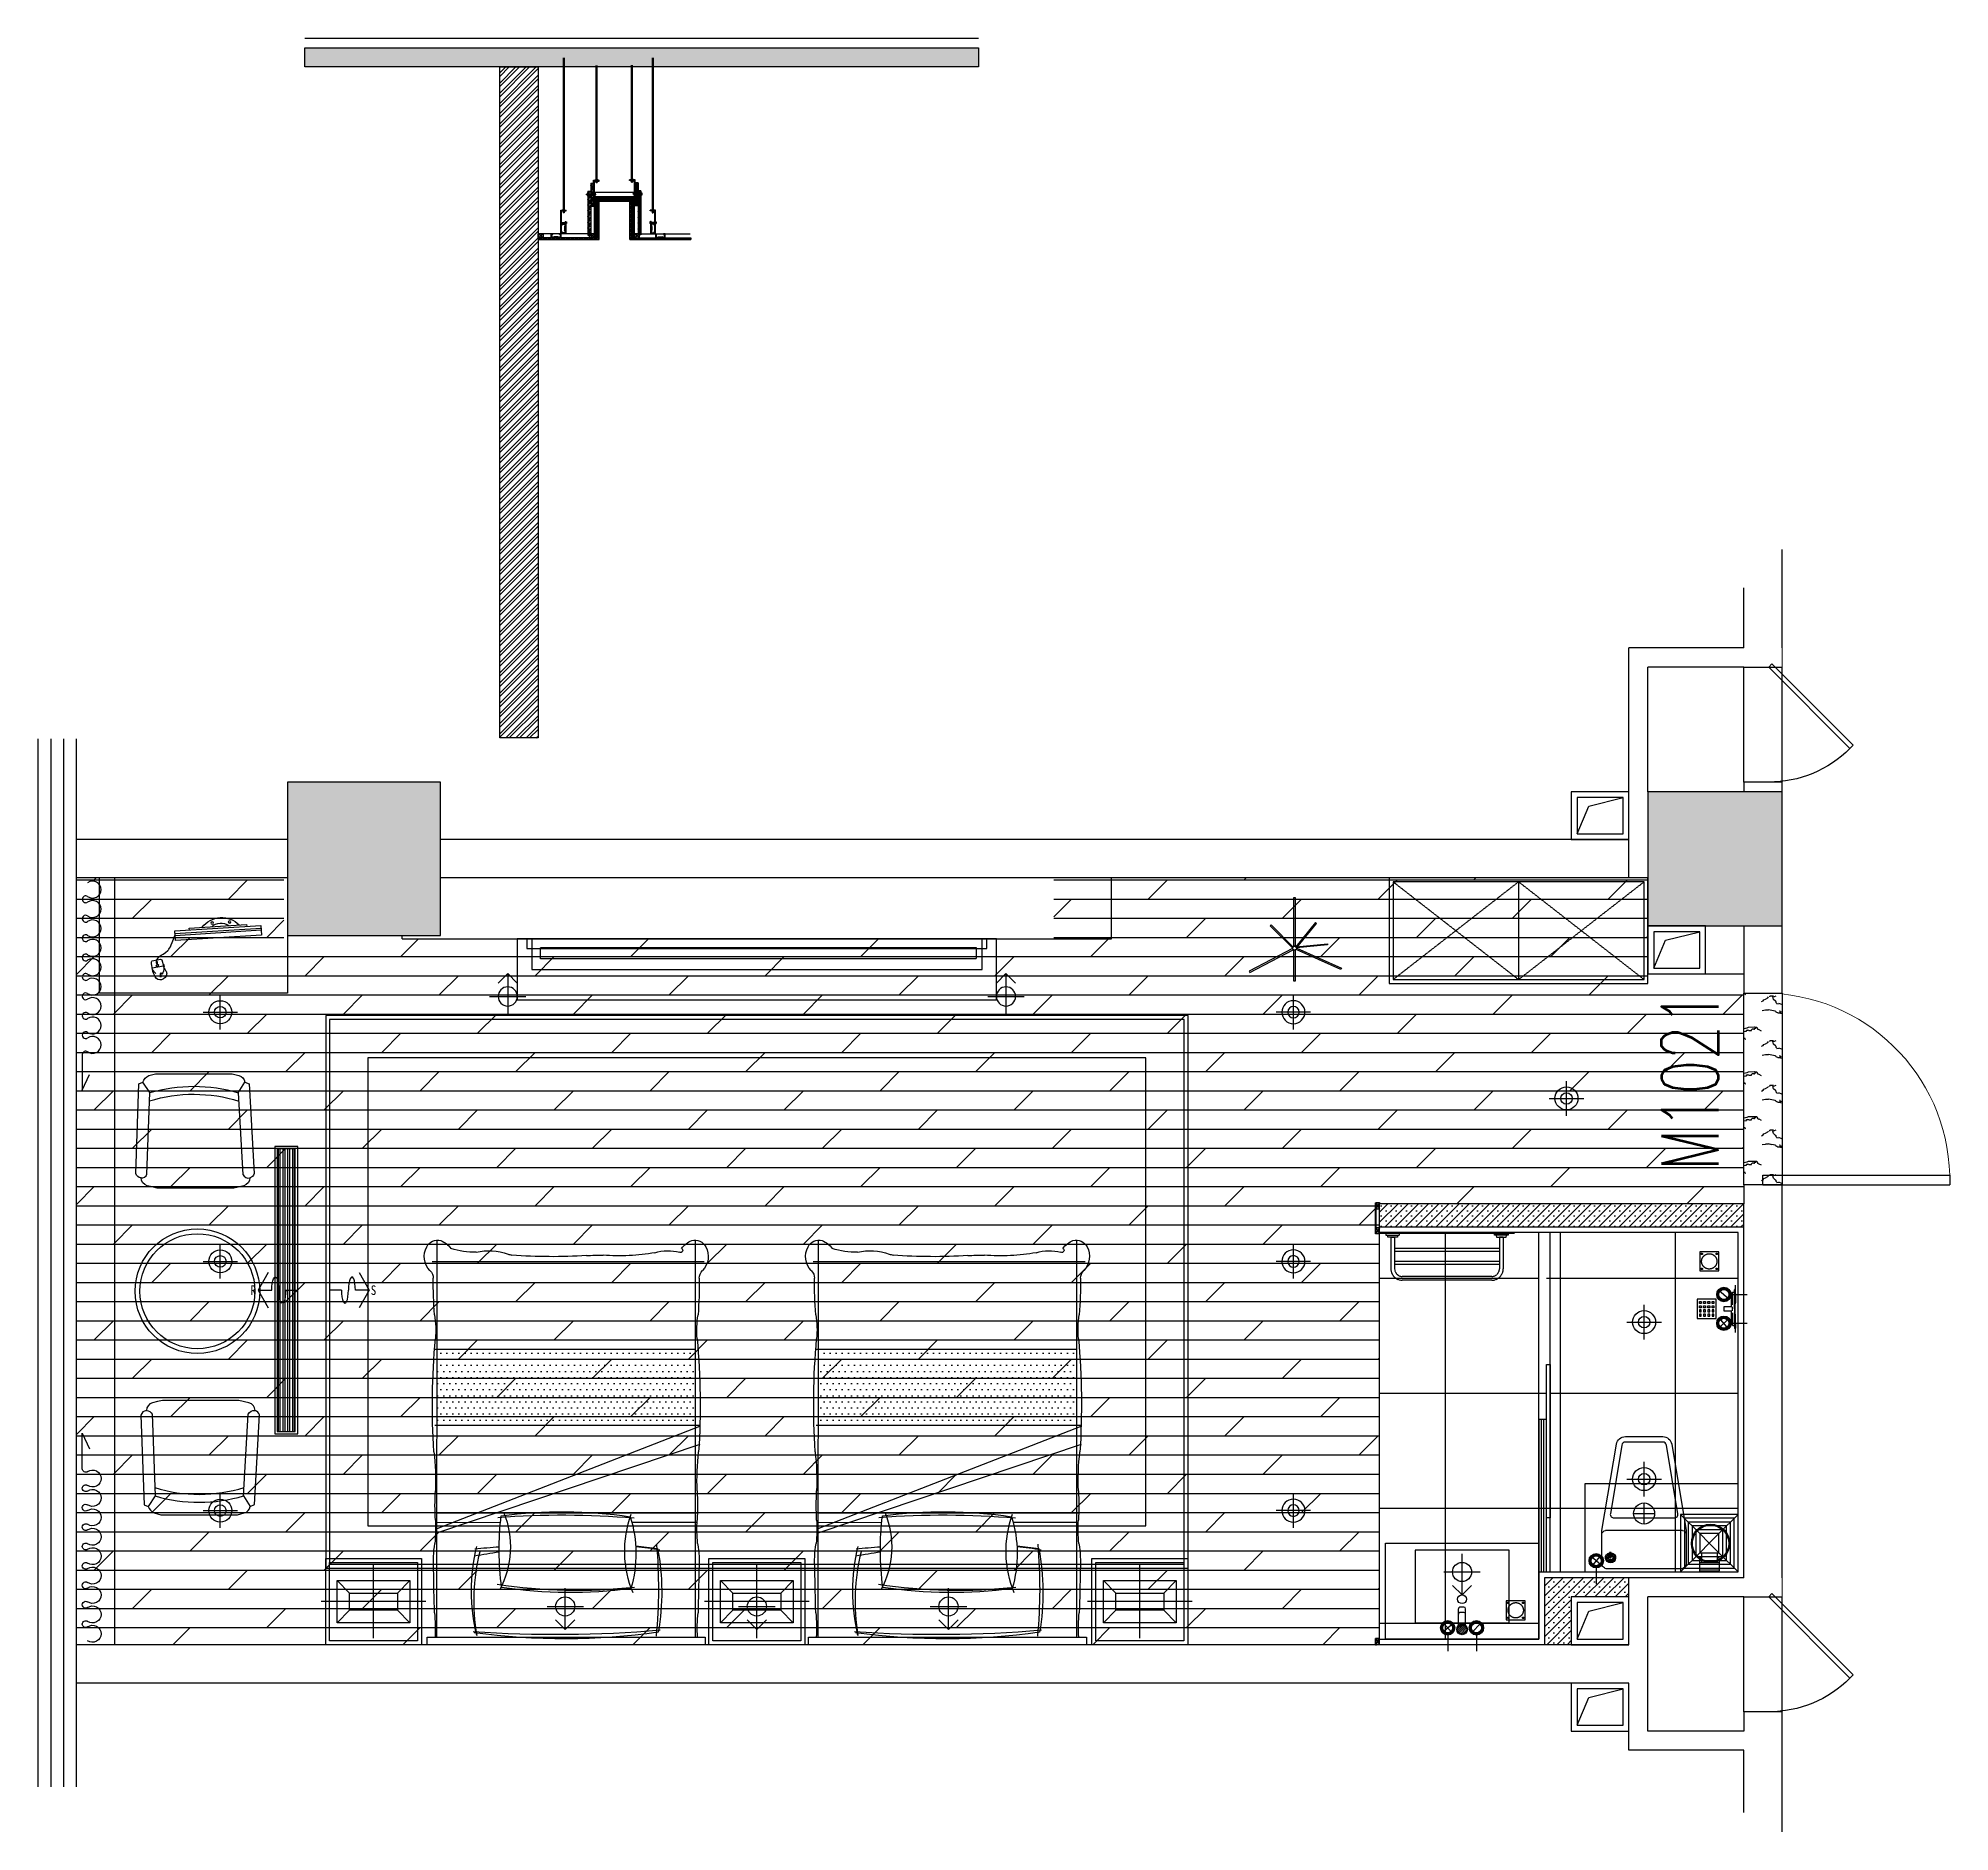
# Model space of a CAD drawing. Extents: x -153478 to 95136, y -45571 to 574449.
# Drawn here: x 32057 to 42032, y 26037 to 35393 of the extents above; entities that cross this region are included whole.
import ezdxf

# ---------------------------------------------------------------- set-up
doc = ezdxf.new("R2010")
doc.units = 0
doc.header["$LTSCALE"] = 10
doc.header["$MEASUREMENT"] = 0
doc.linetypes.add('DASH', pattern=[0.35, 0.25, -0.1])
doc.linetypes.add('HIDDENX2', pattern=[0.75, 0.5, -0.25])
doc.layers.get('0').update_dxf_attribs({"linetype": 'CONTINUOUS'})
for name, color, linetype in [('2', 4, 'CONTINUOUS'), ('A 固定家具', 43, 'CONTINUOUS'), ('A 新建墙体', 160, 'CONTINUOUS'), ('A 活动家具', 43, 'CONTINUOUS'), ('A 装饰完成面', 6, 'CONTINUOUS'), ('A填充', 148, 'CONTINUOUS'), ('A建筑墙体', 160, 'CONTINUOUS'), ('A建筑窗户', 136, 'CONTINUOUS'), ('B门', 136, 'CONTINUOUS'), ('COLUMN', 9, 'CONTINUOUS'), ('C地面分格', 136, 'CONTINUOUS'), ('C地面固定物', 30, 'CONTINUOUS'), ('C地面造型', 150, 'CONTINUOUS'), ('D天花分格', 136, 'CONTINUOUS'), ('D天花灯具', 1, 'CONTINUOUS'), ('F-给排水点位', 1, 'CONTINUOUS'), ('FURN-WIDE', 4, 'CONTINUOUS'), ('K地漏', 43, 'CONTINUOUS'), ('K窗帘线', 43, 'CONTINUOUS'), ('PUB_HATCH', 251, 'CONTINUOUS'), ('TDD—E—立面主轮廓线', 30, 'CONTINUOUS'), ('WINDOW', 136, 'CONTINUOUS'), ('WINDOW_TEXT', 30, 'CONTINUOUS'), ('立、剖、节-标注', 1, 'CONTINUOUS'), ('立、剖、节-粗中线', 3, 'CONTINUOUS')]:
    doc.layers.add(name, color=color, linetype=linetype)
doc.layers.add('WALL', color=160, linetype='CONTINUOUS', lineweight=9)
doc.styles.add('-宋体', font='simhei.ttf', dxfattribs={"width": 0.8})
doc.styles.add('_TCH_WINDOW', font='SIMPLEX', dxfattribs={"height": 3.5, "bigfont": 'GBCBIG'})
pattern_1 = [(45, (8649.1, -8297.363), (-26.5165, 26.5165), []), (45, (8675.618, -8297.363), (-26.5165, 26.5165), [0, -37.5])]

# ---------------------------------------------------------------- blocks, each defined once
blk = doc.blocks.new('A$C653002DA')
at = {"color": 160}
for points in [[(0, 250), (0, 0), (300, 0), (300, 250)], [(30, 220), (30, 30), (270, 30), (270, 220)]]:
    blk.add_lwpolyline(points, close=True, dxfattribs=at)
at = {"color": 8}
blk.add_lwpolyline([(30, 30), (91.2, 175.1), (270, 220)], dxfattribs=at)
blk = doc.blocks.new('$DorLib2D$00000001')
for p, q in [((0.45, 0.975), (0.5, 0.975)), ((0.45, 0), (0.45, 0.975)), ((0.5, 0), (0.5, 0.975)), ((0.5, 0), (0.45, 0))]:
    blk.add_line(p, q)
at = {"lineweight": 13}
blk.add_arc((0.475, 0), 0.975, 91.46928, 180, dxfattribs=at)
blk = doc.blocks.new('_FZH')
at = {"color": 160}
blk.add_lwpolyline([(-0.5, -0.5), (0.5, -0.5), (0.5, 0.5), (-0.5, 0.5)], close=True, dxfattribs=at)
at = {"layer": 'PUB_HATCH', "color": 8}
blk.add_solid([(-0.5, -0.5), (0.5, -0.5), (-0.5, 0.5), (0.5, 0.5)], dxfattribs=at)
blk = doc.blocks.new('$DorLib2D$00000082')
for p, q in [((-0.207, 0.757), (-0.179, 0.785)), ((0.5, 0.05), (-0.207, 0.757)), ((0.528, 0.078), (-0.179, 0.785)), ((0.5, 0.05), (0.528, 0.078))]:
    blk.add_line(p, q)
blk.add_arc((0.5, 0.05), 1, 135, 180)
blk = doc.blocks.new('DRAPES2')
at = {"layer": 'K窗帘线', "color": 43}
for p, q in [((0, 0), (82, 37.3)), ((186.3, 0), (0, 0))]:
    blk.add_line(p, q, dxfattribs=at)
at = {"layer": 'K窗帘线', "color": 43, "linetype": 'ByBlock', "extrusion": (0, 0, -1)}
for centre, major_axis, start_param, end_param in [((186.3, 17.8), (-12.6, 12.6), 1.740708, 3.927048), ((236.9, 53.6), (-31.3, 31.3), 4.8823, 7.06864), ((236.9, 53.6), (-31.3, 31.3), 0.785455, 2.971795), ((287.6, 17.7), (-12.6, 12.6), 1.740708, 6.113388), ((338.2, 53.5), (31.3, 31.3), 3.311504, 5.497844), ((338.2, 53.5), (-31.3, 31.3), 0.785455, 2.971795), ((388.8, 17.7), (-12.6, 12.6), 1.740708, 6.113388), ((439.4, 53.5), (-31.3, 31.3), 4.8823, 7.06864), ((439.4, 53.5), (-31.3, 31.3), 0.785455, 2.971795), ((490.1, 17.7), (12.6, 12.6), 0.169911, 4.542591), ((540.7, 53.5), (31.3, 31.3), 3.311504, 5.497844), ((540.7, 53.5), (31.3, 31.3), -0.785341, 1.400999), ((591.3, 17.7), (12.6, 12.6), 2.356251, 4.542591), ((591.3, 17.7), (-12.6, 12.6), 1.740708, 3.927048), ((641.9, 53.5), (-31.3, 31.3), 4.8823, 7.06864), ((641.9, 53.5), (-31.3, 31.3), 0.785455, 2.971795), ((692.6, 17.7), (-12.6, 12.6), 1.740708, 6.113388), ((743.2, 53.5), (31.3, 31.3), 3.311504, 5.497844), ((743.2, 53.5), (-31.3, 31.3), 0.785455, 2.971795), ((793.8, 17.7), (-12.6, 12.6), 1.740708, 6.113388), ((844.4, 53.5), (-31.3, 31.3), 4.8823, 7.06864), ((844.4, 53.5), (-31.3, 31.3), 0.785455, 2.971795), ((895.1, 17.7), (12.6, 12.6), 0.169911, 4.542591), ((945.7, 53.5), (31.3, 31.3), 3.311504, 5.497844), ((945.7, 53.5), (31.3, 31.3), -0.785341, 1.400999), ((996.3, 17.7), (12.6, 12.6), 2.356251, 4.542591)]:
    blk.add_ellipse(centre, major_axis=major_axis, ratio=1, start_param=start_param, end_param=end_param, dxfattribs=at)
at = {"layer": 'K窗帘线', "color": 43, "extrusion": (0, 0, -1)}
for centre, major_axis, start_param, end_param in [((996.1, 17.7), (-12.6, 12.6), 1.740708, 3.927048), ((1046.7, 53.5), (-31.3, 31.3), 4.8823, 7.06864), ((1046.7, 53.5), (-31.3, 31.3), 0.785455, 2.971795)]:
    blk.add_ellipse(centre, major_axis=major_axis, ratio=1, start_param=start_param, end_param=end_param, dxfattribs=at)
blk = doc.blocks.new('A$C55013820')
at = {"layer": 'A 活动家具', "linetype": 'Continuous'}
for p, q in [((0, 380), (0, 0)), ((490, 380), (0, 380)), ((226.6, 393.7), (226.6, 306.8)), ((235.8, 325.2), (254.2, 325.2)), ((263.4, 393.7), (263.4, 306.8)), ((490, 0), (490, 380)), ((235.8, 297.6), (254.2, 297.6)), ((0, 0), (490, 0))]:
    blk.add_line(p, q, dxfattribs=at)
for centre, radius in [((245, 414.2), 27.6), ((245, 256.8), 23)]:
    blk.add_circle(centre, radius, dxfattribs=at)
for centre, start, end in [((235.8, 334.3), 180, 270), ((235.8, 306.8), 180, 270), ((254.2, 334.3), 270, 0), ((254.2, 306.8), 270, 0)]:
    blk.add_arc(centre, 9.18, start, end, dxfattribs=at)
blk = doc.blocks.new('A$C106B13CD')
at = {"layer": 'A 活动家具'}
for p, q in [((200, 188), (0, 188)), ((200, 168), (0, 168)), ((200, 100), (0, 100)), ((20, 50), (20, 100)), ((180, 100), (180, 50))]:
    blk.add_line(p, q, dxfattribs=at)
blk.add_lwpolyline([(0, 60), (0, 190, -0.414214), (10, 200), (190, 200, -0.414214), (200, 190), (200, 60, -0.414214), (190, 50), (180, 50), (180, 8, -0.414214), (172, 0), (28, 0, -0.414214), (20, 8), (20, 50), (10, 50, -0.414214), (0, 60, -1)], format="xyb", dxfattribs=at)
blk = doc.blocks.new('4t3')
at = {"layer": 'A 活动家具', "ltscale": 0.25}
for p, q in [((-128375, 546245), (-128375, 546045)), ((-128175, 546245), (-128375, 546245)), ((-128175, 546045), (-128175, 546245)), ((-128015, 546165), (-128015, 546305)), ((-128005, 546315), (-128005, 546315)), ((-128005, 546188), (-128005, 546315)), ((-128001, 546318), (-127989, 546318)), ((-127985, 546145), (-127985, 546345)), ((-127981, 546348), (-127979, 546348)), ((-127975, 546303), (-127975, 546345)), ((-127975, 546303), (-127975, 546207)), ((-128375, 546045), (-128175, 546045)), ((-128351, 546221), (-128331, 546221)), ((-128351, 546201), (-128351, 546221)), ((-128331, 546201), (-128351, 546201)), ((-128351, 546177), (-128331, 546177)), ((-128351, 546157), (-128351, 546177)), ((-128331, 546157), (-128351, 546157)), ((-128351, 546133), (-128351, 546113)), ((-128331, 546133), (-128351, 546133)), ((-128351, 546113), (-128331, 546113)), ((-128351, 546089), (-128351, 546069)), ((-128331, 546089), (-128351, 546089)), ((-128351, 546069), (-128331, 546069)), ((-128331, 546221), (-128331, 546201)), ((-128331, 546177), (-128331, 546157)), ((-128331, 546113), (-128331, 546133)), ((-128331, 546069), (-128331, 546089)), ((-128307, 546221), (-128287, 546221)), ((-128307, 546201), (-128307, 546221)), ((-128287, 546201), (-128307, 546201)), ((-128307, 546177), (-128287, 546177)), ((-128307, 546157), (-128307, 546177)), ((-128287, 546157), (-128307, 546157)), ((-128307, 546133), (-128307, 546113)), ((-128287, 546133), (-128307, 546133)), ((-128307, 546113), (-128287, 546113)), ((-128307, 546089), (-128307, 546069)), ((-128287, 546089), (-128307, 546089)), ((-128307, 546069), (-128287, 546069)), ((-128287, 546221), (-128287, 546201)), ((-128287, 546177), (-128287, 546157)), ((-128287, 546113), (-128287, 546133)), ((-128287, 546069), (-128287, 546089)), ((-128263, 546221), (-128243, 546221)), ((-128263, 546201), (-128263, 546221)), ((-128243, 546201), (-128263, 546201)), ((-128263, 546177), (-128243, 546177)), ((-128263, 546157), (-128263, 546177)), ((-128243, 546157), (-128263, 546157)), ((-128263, 546133), (-128263, 546113)), ((-128243, 546133), (-128263, 546133)), ((-128263, 546113), (-128243, 546113)), ((-128263, 546089), (-128263, 546069)), ((-128243, 546089), (-128263, 546089)), ((-128263, 546069), (-128243, 546069)), ((-128243, 546221), (-128243, 546201)), ((-128243, 546177), (-128243, 546157)), ((-128243, 546113), (-128243, 546133)), ((-128243, 546069), (-128243, 546089)), ((-128219, 546221), (-128199, 546221)), ((-128219, 546201), (-128219, 546221)), ((-128199, 546201), (-128219, 546201)), ((-128219, 546177), (-128199, 546177)), ((-128219, 546157), (-128219, 546177)), ((-128199, 546157), (-128219, 546157)), ((-128219, 546133), (-128219, 546113)), ((-128199, 546133), (-128219, 546133)), ((-128219, 546113), (-128199, 546113)), ((-128219, 546089), (-128219, 546069)), ((-128199, 546089), (-128219, 546089)), ((-128219, 546069), (-128199, 546069)), ((-128199, 546221), (-128199, 546201)), ((-128199, 546177), (-128199, 546157)), ((-128199, 546113), (-128199, 546133)), ((-128199, 546069), (-128199, 546089)), ((-128015, 546165), (-128095, 546165)), ((-128095, 546165), (-128095, 546125)), ((-128095, 546125), (-128015, 546125)), ((-128015, 545985), (-128015, 546125)), ((-128005, 546125), (-128005, 546165)), ((-128005, 546102), (-128005, 545976)), ((-127985, 546145), (-127985, 545945)), ((-127981, 546203), (-127979, 546203)), ((-127981, 546088), (-127979, 546088)), ((-127979, 546203), (-127979, 546088)), ((-127975, 545987), (-127975, 546084)), ((-128005, 545975), (-128005, 545975)), ((-128001, 545972), (-127989, 545972)), ((-127981, 545941), (-127979, 545941)), ((-127975, 545987), (-127975, 545945))]:
    blk.add_line(p, q, dxfattribs=at)
for centre, radius, start, end in [((-128005, 546305), 10, 90, 180), ((-128005, 546305), 10, 90, 180), ((-128001, 546314), 4, 90, 180), ((-127989, 546314), 4, 360, 90), ((-127981, 546344), 4, 90, 180), ((-127979, 546344), 4, 360, 90), ((-127981, 546207), 4, 180, 270), ((-127981, 546084), 4, 90, 180), ((-127979, 546207), 4, 270, 360), ((-127979, 546084), 4, 360, 90), ((-128005, 545985), 10, 180, 270), ((-128001, 545976), 4, 180, 270), ((-127989, 545976), 4, 270, 360), ((-127981, 545945), 4, 180, 270), ((-127979, 545945), 4, 270, 360)]:
    blk.add_arc(centre, radius, start, end, dxfattribs=at)
blk = doc.blocks.new('A$C60AC6A6D')
at = {"layer": 'A 活动家具'}
blk.add_lwpolyline([(28.5, 689.7, 0.428333), (0, 661.2), (0, 490.4), (76, 39.6, 0.366124), (122.8, 0), (317.2, 0, 0.366124), (364.1, 39.6), (440, 490.4), (440, 661.2, 0.415921), (411.5, 689.7)], format="xyb", close=True, dxfattribs=at)
blk.add_lwpolyline([(48.8, 632.1), (48.8, 604.4), (39.6, 604.4), (39.6, 632.1)], close=True, dxfattribs=at)
blk.add_lwpolyline([(421, 490.4), (19, 490.4)], dxfattribs=at)
blk.add_lwpolyline([(317.2, 28.5), (122.8, 28.5, -0.366124), (104.1, 44.3), (43.8, 402.2, -0.463996), (62.5, 424.4), (377.5, 424.4, -0.463996), (396.3, 402.2), (336, 44.3, -0.366124), (317.2, 28.5)], format="xyb", dxfattribs=at)
for centre, radius, start, end in [((44.9, 632.1), 26.5, 278.44092, 258.35302), ((19, 509.4), 19, 180.00001, 270), ((421, 509.4), 19, 270, 0)]:
    blk.add_arc(centre, radius, start, end, dxfattribs=at)
at = {"layer": 'A 活动家具', "color": 49}
for radius, start, end in [(21.5, 280.42825, 255.5854), (16.5, 283.65152, 251.05894), (11.5, 289.82009, 242.20409)]:
    blk.add_arc((44.9, 632.1), radius, start, end, dxfattribs=at)
blk = doc.blocks.new('A$C009A5797')
at = {"layer": 'A 活动家具', "linetype": 'Continuous'}
h = blk.add_hatch(dxfattribs=at)
h.set_pattern_fill('DOTS', color=256, scale=20, style=0)
h.set_pattern_definition([(0, (-14785.876, -183188.47), (15.875, 31.75), [0, -31.75])])
h.paths.add_polyline_path([(672.9, -1541.3), (672.9, -1145.3), (-673.9, -1145.3), (-673.5, -1541.3)])
for p, q in [((725, 0), (-725, 0)), ((-675, -40), (-672.9, -2109)), ((675, -40), (675, -2109)), ((-675.5, -584), (698.3, -1046)), ((-674.4, -606.6), (697, -1139.8)), ((-343.4, -637.4), (-674.4, -637)), ((-672.3, -688.7), (684.7, -688.7)), ((682.6, -638.4), (342.8, -638)), ((-685, -1145.3), (697.2, -1145.3)), ((-684, -1541.3), (672.9, -1541.3)), ((-700.4, -2000), (719.1, -2000))]:
    blk.add_line(p, q, dxfattribs=at)
blk.add_lwpolyline([(-725, 0), (-725, -40), (725, -40), (725, 0)], dxfattribs=at)
for centre, radius, start, end in [((-1575.9, -84.9), 892.2, 354.75915, 2.88184), ((514.2, -279.6), 1008.3, 166.76262, 193.379), ((-51, -6579.3), 6526.4, 85.23673, 93.81934), ((599.9, -228), 1080.4, 170.47988, 193.86928), ((-11.9, -3494.1), 3463.6, 81.8348, 97.77169), ((-2123.1, -295.6), 2604, 354.96355, 5.51745), ((-727.6, -275.4), 1225.7, 349.36162, 9.85155), ((1454.2, -87.4), 770.7, 176.47614, 185.88287), ((20492.4, -723.8), 21187.2, 178.49238, 179.10433), ((-20492.3, -723.8), 21187.2, 0.89567, 1.50762), ((54.9, -3054.3), 2771.3, 83.74761, 98.62019), ((-767.7, -510.6), 476.4, 338.04758, 28.07993), ((22.2, -2611), 2339.1, 82.24544, 98.83963), ((872.6, -487.9), 567.4, 157.46258, 199.88393), ((-291.9, -474.8), 655.3, 342.85913, 16.07365), ((-115.7, -432.5), 577.9, 176.03666, 189.53314), ((1139.9, -495.6), 1490.1, 172.44671, 186.84862), ((115.8, -432.5), 577.9, 350.46686, 3.96334), ((139.9, 3088.4), 3606.5, 260.12572, 262.19158), ((222.3, 1099.5), 1617.7, 274.96667, 279.48606), ((-1479.3, -606), 797.5, 356.782, 5.59148), ((33.1, 4425), 4951.6, 264.086, 265.56212), ((152.3, 1590), 2116.7, 275.68835, 278.8235), ((1479.4, -606), 797.5, 174.40852, 183.218), ((812.5, -727.1), 1497.5, 177.0776, 182.9224), ((-20.9, 3860), 4537.3, 265.74423, 274.74094), ((-21.5, 1703.9), 2398.4, 262.38074, 278.53307), ((-812.4, -727.1), 1497.5, 357.0776, 2.9224), ((-1978.3, -856.8), 1296.3, 353.33019, 2.35813), ((1978.5, -856.8), 1296.3, 177.64187, 186.66981), ((3140.5, -1251.1), 3839, 176.3593, 185.15102), ((-3140.3, -1251.1), 3839, 354.84898, 3.6407), ((-1189.8, -1640.2), 508.8, 350.76993, 5.00453), ((1190, -1640.2), 508.8, 174.99547, 189.23007), ((1981.4, -1910.5), 2675.7, 175.95616, 180.02809), ((-1981.3, -1910.5), 2675.7, 359.97191, 4.04384), ((-635.8, -2025.5), 104.9, 135.78413, 208.72126), ((-748.6, -1913.1), 54.3, 313.7565, 1.4444), ((748.7, -1913.1), 54.3, 178.5556, 226.2435), ((636, -2025.5), 104.9, 331.27874, 44.21587), ((-672.3, -2050.4), 61.1, 204.65516, 287.05817), ((-709.4, -1983.4), 137, 293.70607, 321.95597), ((-483.6, -2398.1), 350.7, 87.74964, 109.64634), ((-403.9, -1777.3), 278.3, 256.29612, 291.05605), ((-335.5, -1849.1), 190.6, 279.54829, 285.67625), ((-71.6, -4861.5), 2836.9, 86.41809, 94.29456), ((168.1, -1228), 804.6, 265.54391, 271.72422), ((273.7, -2953.2), 924.5, 86.58351, 95.04736), ((293.2, -2953.2), 923.5, 79.4443, 87.79245), ((531.4, -1822), 233.7, 252.81922, 285.00129), ((596.7, -2057.8), 11.2, 296.22056, 115.59262), ((709.6, -1983.5), 137, 218.04403, 246.29393), ((672.4, -2050.4), 61.1, 252.94183, 335.34484)]:
    blk.add_arc(centre, radius, start, end, dxfattribs=at)
blk = doc.blocks.new('600x450床头几')
at = {"layer": 'A 活动家具', "color": 8, "linetype": 'Continuous'}
for p, q in [((-175, 45), (-240, 110)), ((-50, -190), (-50, 190)), ((75, 45), (140, 110)), ((222.8, 0), (-322.8, 0)), ((-175, -45), (-240, -110)), ((75, -45), (140, -110))]:
    blk.add_line(p, q, dxfattribs=at)
at = {"layer": 'A 活动家具', "linetype": 'Continuous'}
for points in [[(200, 225), (200, -225), (-300, -225), (-300, 225)], [(180, 205), (180, -205), (-280, -205), (-280, 205)], [(140, -110), (-240, -110), (-240, 110), (140, 110)]]:
    blk.add_lwpolyline(points, close=True, dxfattribs=at)
at = {"layer": 'A 活动家具', "color": 8, "linetype": 'Continuous'}
blk.add_lwpolyline([(75, -45), (-175, -45), (-175, 45), (75, 45)], close=True, dxfattribs=at)
blk = doc.blocks.new('QRQR')
at = {"layer": 'A 活动家具', "linetype": 'Continuous'}
for p, q in [((-230.2, -97.6), (-266.4, -42.7)), ((231.9, -98.3), (266.4, -42.7))]:
    blk.add_line(p, q, dxfattribs=at)
blk.add_lwpolyline([(-191.6, -596.5), (-217.7, -590), (-243.8, -583.5, -0.344151), (-275.6, -542.7, -0.318714), (-303.8, -519.8), (-286.5, -51.7), (-266.4, -42.7, -0.164168), (-235.1, -8.9), (-199.7, 0), (199.7, 0), (235.1, -8.9, -0.298595), (266.4, -42.7), (288.2, -52.5), (315, -520.5, -0.274063), (291.9, -542.7, -0.344151), (260, -583.5), (207.8, -596.5), (-191.6, -596.5)], format="xyb", close=True, dxfattribs=at)
blk.add_lwpolyline([(-275.6, -542.7, 0.318714), (-244.7, -523.6), (-230.2, -97.6, -0.143237), (231.9, -98.3), (255.9, -524.4, 0.364606), (291.9, -542.7)], format="xyb", dxfattribs=at)
at = {"layer": 'A 活动家具', "linetype": 'Continuous', "extrusion": (-1.0584e-16, -3.00163e-16, -1)}
blk.add_ellipse((-0.4, -887.8), major_axis=(600.9, 499.9), ratio=1, start_param=-1.177212, end_param=-0.571226, dxfattribs=at)
blk = doc.blocks.new('QBLOCK2008041212054960')
at = {"layer": 'A 活动家具'}
for p, q in [((-264.3, 158.3, -1040), (172.8, 51.4, -1040)), ((-261.9, 168, -1040), (175.2, 61.1, -1040)), ((-184.5, 174.8, -1040), (-186.9, 165.1, -1040)), ((106.9, 103.6, -1040), (-184.5, 174.8, -1040)), ((104.5, 93.9, -1040), (106.9, 103.6, -1040)), ((219.3, -85.2, -1040), (205.2, -113.3, -1040)), ((267, -98, -1040), (225.5, -82.7, -1040)), ((247.2, -90.7, -1040), (245.6, -94.3, -1040)), ((207.1, -105, -1040), (201, -117.3, -1040)), ((201, -117.3, -1040), (203.1, -118.5, -1040)), ((261.8, -134.2, -1040), (205.2, -113.3, -1040)), ((207.1, -105, -1040), (208.9, -105.9, -1040)), ((234.3, -120.4, -1040), (233, -123.6, -1040)), ((239.3, -108.8, -1040), (237, -114.1, -1040))]:
    blk.add_line(p, q, dxfattribs=at)
at = {"layer": 'A 活动家具', "elevation": -1040}
blk.add_lwpolyline([(-258.3, 182.6), (-270.2, 134), (166.9, 27.1), (178.8, 75.7)], close=True, dxfattribs=at)
at = {"layer": 'A 活动家具'}
for centre in [(-94.4, 172.3, -1040), (-6.2, 150.7, -1040)]:
    blk.add_circle(centre, 6.6, dxfattribs=at)
for centre, radius, start, end in [((-72.4, 61.1, -1040), 128.4, 27.03317, 125.48048), ((-62.9, 90.3, -1040), 69.4, 36.32293, 116.19072), ((223.8, -87.4, -1040), 5, 69.71217, 153.2894), ((265.2, -102.7, -1040), 5, 350.49259, 69.71217), ((214.3, -155.9, -1040), 33.4, 171.1828, 247.4847), ((253.4, -136, -1040), 53.3, 164.76817, 205.26714), ((213.6, -160.9, -1040), 28.6, 244.82124, 324.86169), ((253.4, -136, -1040), 53.3, 154.76293, 164.76817), ((181.3, -161.7, -1040), 27.9, 333.84389, 25.10416), ((181.3, -161.7, -1040), 30.9, 334.41458, 18.50856), ((112.7, -77.2, -1040), 159.6, 321.12939, 350.49259), ((214.7, -114.2, -1040), 51.2, 296.42725, 336.99947)]:
    blk.add_arc(centre, radius, start, end, dxfattribs=at)
for centre, major_axis in [((242.5, -101.6, -1040), (3.15, 7.28)), ((236, -117.4, -1040), (-7.45, 2.72))]:
    blk.add_ellipse(centre, major_axis=major_axis, ratio=0.432067, dxfattribs=at)
for points, knots in [([(247.2, -90.7, -1040), (238.3, -78.1, -1040), (237.2, -65.2, -1040), (204.9, -47.5, -1040), (184.5, -12.3, -1040), (174, 56.2, -1040)], [0, 0, 0, 0, 54.549651, 126.009239, 156.340807, 156.340807, 156.340807, 156.340807]), ([(202, -122, -1040), (200.5, -124.3, -1040), (196.4, -129.2, -1040), (190.1, -135.8, -1040), (183.8, -142.6, -1040), (181.8, -148.2, -1040), (181.3, -150.8, -1040)], [9.51244, 9.51244, 9.51244, 9.51244, 17.355242, 27.460135, 36.892546, 44.800695, 44.800695, 44.800695, 44.800695])]:
    blk.add_open_spline(points, degree=3, knots=knots, dxfattribs=at)
blk = doc.blocks.new('A$C266D7851')
at = {"layer": 'A 固定家具', "linetype": 'DASH'}
for p, q in [((0, 703.4), (0, 0)), ((0, 670.5), (8.9, 670.5)), ((0, 599.7), (0, 670.5)), ((8.9, 599.7), (0, 599.7)), ((8.9, 670.5), (8.9, 599.7)), ((17.9, 660), (8.9, 662.4)), ((8.9, 662.4), (8.9, 607.8)), ((8.9, 607.8), (17.9, 610.2)), ((17.9, 610.2), (17.9, 660)), ((17.9, 645.1), (17.9, 625.1)), ((17.9, 645.1), (183.4, 645.1)), ((17.9, 625.1), (183.4, 625.1)), ((78, 625.1), (78, 78.3)), ((94, 625.1), (94, 78.3)), ((145.3, 625.1), (145.3, 78.3)), ((161.3, 625.1), (161.3, 78.3)), ((223.4, 585.1), (223.4, 118.3)), ((243.4, 585.1), (243.4, 118.3)), ((0, 103.7), (0, 32.8)), ((8.9, 103.7), (0, 103.7)), ((8.9, 32.8), (8.9, 103.7)), ((0, 32.8), (8.9, 32.8)), ((8.9, 95.5), (17.9, 93.1)), ((8.9, 41), (8.9, 95.5)), ((17.9, 43.4), (8.9, 41)), ((17.9, 93.1), (17.9, 43.4)), ((17.9, 58.3), (17.9, 78.3)), ((17.9, 78.3), (183.4, 78.3)), ((17.9, 58.3), (183.4, 58.3))]:
    blk.add_line(p, q, dxfattribs=at)
for centre, radius, start, end in [((183.4, 585.1), 60, 0, 90), ((183.4, 585.1), 40, 0, 90), ((183.4, 118.3), 40, 270, 0), ((183.4, 118.3), 60, 270, 0)]:
    blk.add_arc(centre, radius, start, end, dxfattribs=at)
blk = doc.blocks.new('暗装射灯(角度可调)')
at = {"color": 8, "linetype": 'ByBlock'}
for p, q in [((2.4, 0), (-1.9, 0)), ((0, -1.9), (0, 1.9))]:
    blk.add_line(p, q, dxfattribs=at)
blk.add_lwpolyline([(1.4, 1), (2.4, 0), (1.4, -1)], dxfattribs=at)
at = {"color": 0, "linetype": 'ByBlock'}
blk.add_circle((0, 0), 1, dxfattribs=at)
blk = doc.blocks.new('*U62')
at = {"xscale": 50, "yscale": 50, "zscale": 50}
blk.add_blockref('暗装射灯(角度可调)', (27895.3, -2006.6), dxfattribs=at)
blk = doc.blocks.new('暗装筒灯')
at = {"color": 8}
for p, q in [((-90, 0), (90, 0)), ((0, -90), (0, 90))]:
    blk.add_line(p, q, dxfattribs=at)
blk.add_circle((0, 0), 60)
blk.add_circle((0, 0), 30, dxfattribs=at)
blk = doc.blocks.new('*U66')
blk.add_blockref('暗装筒灯', (0, 0))
blk = doc.blocks.new('QBLOCK2009110311334111')
at = {"layer": 'K地漏', "color": 43, "linetype": 'HIDDENX2', "ltscale": 50}
blk.add_lwpolyline([(-50, -50), (50, -50), (50, 50), (-50, 50)], close=True, dxfattribs=at)
at = {"layer": 'K地漏', "color": 49, "linetype": 'HIDDENX2', "ltscale": 50}
for centre, radius in [((-39.1, 39.1), 4), ((0, 0), 40), ((39.1, 39.1), 4), ((-39.1, -39.1), 4), ((39.1, -39.1), 4)]:
    blk.add_circle(centre, radius, dxfattribs=at)
blk = doc.blocks.new('*U653')
at = {"color": 8}
for p, q in [((-737.5, 42.5), (737.5, 42.5)), ((-737.5, 32.5), (737.5, 32.5)), ((-737.5, 17.5), (737.5, 17.5)), ((-737.5, 7.5), (737.5, 7.5)), ((-737.5, -7.5), (737.5, -7.5)), ((-737.5, -17.5), (737.5, -17.5)), ((-737.5, -32.5), (737.5, -32.5)), ((-737.5, -42.5), (737.5, -42.5))]:
    blk.add_line(p, q, dxfattribs=at)
for points in [[(750, 60), (-750, 60), (-750, -60), (750, -60)], [(737.5, 47.5), (-737.5, 47.5), (-737.5, -47.5), (737.5, -47.5)]]:
    blk.add_lwpolyline(points, close=True)
blk = doc.blocks.new('出风方向图例')
blk.add_line((62.2, 0), (0, 0))
for points in [[(207, 0), (135.3, 0)], [(154.2, 92.4), (207, 0), (154.2, -92.4)]]:
    blk.add_lwpolyline(points)
for centre, major_axis in [((80.4, 0), (0, -68.6)), ((117, 0), (0, 68.6))]:
    blk.add_ellipse(centre, major_axis=major_axis, ratio=0.266667, start_param=4.712389, end_param=7.853982)
at = {"color": 0, "linetype": 'ByBlock', "style": '-宋体', "width": 0.85}
blk.add_attdef('出风方向', (215.1, -25.1), '', height=50, dxfattribs=at)
blk = doc.blocks.new('*U97')
at = {"color": 8}
for p, q in [((-150, 150), (-50, 50)), ((50, 50), (150, 150)), ((-150, -150), (-50, -50)), ((50, -50), (150, -150))]:
    blk.add_line(p, q, dxfattribs=at)
blk.add_lwpolyline([(-150, -150), (150, -150), (150, 150), (-150, 150)], close=True)
for points in [[(-130, -130), (130, -130), (130, 130), (-130, 130)], [(-110, -110), (110, -110), (110, 110), (-110, 110)], [(-90, -90), (90, -90), (90, 90), (-90, 90)], [(-70, -70), (70, -70), (70, 70), (-70, 70)], [(-50, -50), (50, -50), (50, 50), (-50, 50)]]:
    blk.add_lwpolyline(points, close=True, dxfattribs=at)
for points in [[(-50, 50), (0, 0), (-50, -50)], [(50, 50), (0, 0), (50, -50)]]:
    blk.add_lwpolyline(points, dxfattribs=at)
blk = doc.blocks.new('A$C2D563F3F')
at = {"layer": 'A 装饰完成面'}
h = blk.add_hatch(dxfattribs=at)
h.set_pattern_fill('ANSI31', color=256, scale=3)
h.set_pattern_definition([(45, (1671.7093, -9229.49336), (-0.265165043, 0.265165043), [])])
h.paths.add_polyline_path([(21, 26), (22, 26), (22, 32), (0, 32), (0, 0), (6, 0), (6, 1), (1, 1), (1, 31), (21, 31)])
at = {"layer": 'A 装饰完成面', "color": 250}
for p, q in [((1, 31), (21, 1)), ((21, 31), (1, 1))]:
    blk.add_line(p, q, dxfattribs=at)
at = {"layer": 'A 装饰完成面'}
blk.add_lwpolyline([(21, 26), (22, 26), (22, 32), (0, 32), (0, 0), (6, 0), (6, 1), (1, 1), (1, 31), (21, 31), (21, 26)], dxfattribs=at)
at = {"layer": 'A 装饰完成面', "color": 250}
blk.add_lwpolyline([(1, 1), (21, 1), (21, 31), (1, 31)], close=True, dxfattribs=at)
blk = doc.blocks.new('A$C54B01993')
at = {"layer": 'A 装饰完成面'}
h = blk.add_hatch(dxfattribs=at)
h.set_pattern_fill('ANSI31', color=256, scale=3)
h.set_pattern_definition([(45, (1671.70828, -9185.4984), (-0.265165043, 0.265165043), [])])
h.paths.add_polyline_path([(21, 1), (22, 1), (22, -5), (0, -5), (0, 157), (22, 157), (22, 151), (21, 151), (21, 156), (1, 156), (1, -4), (21, -4)])
at = {"layer": 'A 装饰完成面', "color": 250}
for p, q in [((21, 156), (1, 126)), ((1, 156), (21, 126)), ((21, 26), (1, -4)), ((1, 26), (21, -4))]:
    blk.add_line(p, q, dxfattribs=at)
at = {"layer": 'A 装饰完成面'}
blk.add_lwpolyline([(21, 1), (22, 1), (22, -5), (0, -5), (0, 157), (22, 157), (22, 151), (21, 151), (21, 156), (1, 156), (1, -4), (21, -4), (21, 1)], dxfattribs=at)
at = {"layer": 'A 装饰完成面', "color": 250}
for points in [[(1, 126), (21, 126), (21, 156), (1, 156)], [(1, -4), (21, -4), (21, 26), (1, 26)]]:
    blk.add_lwpolyline(points, close=True, dxfattribs=at)
blk = doc.blocks.new('冷水')
at = {"true_color": 0x0f87ff}
h = blk.add_hatch(color=150, dxfattribs=at)
edge = h.paths.add_edge_path(flags=17)
edge.add_arc((466933.4, -131996.8), 25.9, 0, 360)
edge = h.paths.add_edge_path()
edge.add_arc((466933.4, -131996.8), 37.5, 0, 360)
at = {"color": 150, "true_color": 0x0f87ff}
for p, q in [((466875, -131948.9), (466875, -132044.7)), ((466909, -132025.2), (466957.9, -131968.4)), ((466895.9, -131996.8), (466811.7, -131996.8)), ((466961.4, -132021.8), (466905.5, -131971.8))]:
    blk.add_line(p, q, dxfattribs=at)
for radius in [37.5, 25.9]:
    blk.add_circle((466933.4, -131996.8), radius, dxfattribs=at)
blk = doc.blocks.new('冷热水')
at = {"true_color": 0xff320a}
h = blk.add_hatch(color=20, dxfattribs=at)
edge = h.paths.add_edge_path()
edge.add_arc((466649.5, -131338.2), 37.5, 0, 360)
edge = h.paths.add_edge_path(flags=17)
edge.add_arc((466649.5, -131338.2), 25.9, 0, 360)
at = {"lineweight": 0}
h = blk.add_hatch(dxfattribs=at)
h.set_pattern_fill('ANSI31', color=8, scale=60, style=0)
edge = h.paths.add_edge_path()
edge.add_arc((466724.5, -131329.8), 25, 0, 360)
at = {"true_color": 0x0f87ff}
h = blk.add_hatch(color=150, dxfattribs=at)
edge = h.paths.add_edge_path(flags=17)
edge.add_arc((466799.5, -131338.2), 25.9, 0, 360)
edge = h.paths.add_edge_path()
edge.add_arc((466799.5, -131338.2), 37.5, 0, 360)
at = {"color": 20, "true_color": 0xff320a}
for p, q in [((466649.5, -131300.7), (466649.5, -131216.4)), ((466601.6, -131279.8), (466697.4, -131279.8)), ((466624.5, -131366.1), (466674.5, -131310.2))]:
    blk.add_line(p, q, dxfattribs=at)
at = {"color": 150, "true_color": 0x0f87ff}
for p, q in [((466799.5, -131300.7), (466799.5, -131216.4)), ((466751.6, -131279.8), (466847.4, -131279.8)), ((466827.9, -131313.7), (466771.1, -131362.6)), ((466824.5, -131366.1), (466774.5, -131310.2))]:
    blk.add_line(p, q, dxfattribs=at)
at = {"color": 20, "true_color": 0xff320a}
for radius in [37.5, 25.9]:
    blk.add_circle((466649.5, -131338.2), radius, dxfattribs=at)
at = {"color": 32, "true_color": 0xd77416}
blk.add_circle((466724.5, -131329.8), 25, dxfattribs=at)
at = {"color": 150, "true_color": 0x0f87ff}
for radius in [37.5, 25.9]:
    blk.add_circle((466799.5, -131338.2), radius, dxfattribs=at)
blk = doc.blocks.new('面盆')
at = {"layer": 'F-给排水点位', "lineweight": 0}
blk.add_blockref('冷热水', (-466726.3, 131543.8), dxfattribs=at)
blk = doc.blocks.new('A$C759861F2')
at = {"true_color": 0xff320a}
h = blk.add_hatch(color=20, dxfattribs=at)
edge = h.paths.add_edge_path()
edge.add_arc((37.5, 197.9), 37.5, 0, 360)
edge = h.paths.add_edge_path(flags=17)
edge.add_arc((37.5, 197.9), 25.9, 0, 360)
at = {"true_color": 0x0f87ff}
h = blk.add_hatch(color=150, dxfattribs=at)
edge = h.paths.add_edge_path(flags=17)
edge.add_arc((37.5, 47.9), 25.9, 0, 360)
edge = h.paths.add_edge_path()
edge.add_arc((37.5, 47.9), 37.5, 0, 360)
at = {"color": 20, "true_color": 0xff320a}
for p, q in [((9.6, 222.9), (65.4, 172.9)), ((95.9, 245.8), (95.9, 150)), ((75, 197.9), (159.3, 197.9))]:
    blk.add_line(p, q, dxfattribs=at)
at = {"color": 150, "true_color": 0x0f87ff}
for p, q in [((9.6, 22.9), (65.4, 72.9)), ((62, 19.5), (13, 76.3)), ((75, 47.9), (159.3, 47.9)), ((95.9, 95.8), (95.9, 0))]:
    blk.add_line(p, q, dxfattribs=at)
at = {"color": 20, "true_color": 0xff320a}
for radius in [37.5, 25.9]:
    blk.add_circle((37.5, 197.9), radius, dxfattribs=at)
at = {"color": 150, "true_color": 0x0f87ff}
for radius in [37.5, 25.9]:
    blk.add_circle((37.5, 47.9), radius, dxfattribs=at)
blk = doc.blocks.new('A$C02E7767C')
at = {"layer": 'A 新建墙体'}
h = blk.add_hatch(dxfattribs=at)
h.set_pattern_fill('SACNCR', color=148, scale=400)
h.set_pattern_definition(pattern_1)
h.paths.add_polyline_path([(7000, 3275.3), (7000, 3155.3), (8900, 3155.3), (8900, 3275.3)])
h = blk.add_hatch(dxfattribs=at)
h.set_pattern_fill('SACNCR', color=148, scale=400)
h.set_pattern_definition(pattern_1)
h.paths.add_polyline_path([(7860, 1325.3), (7860, 975.3), (8000, 975.3), (8000, 1225.3), (8300, 1225.3), (8300, 1325.3)])
at = {"layer": 'C地面分格', "linetype": 'ByBlock'}
h = blk.add_hatch(dxfattribs=at)
h.set_pattern_fill('DOLMIT', color=148, scale=400)
h.set_pattern_definition([(0, (8649.1, -8297.36), (0, 100), []), (45, (8649.1, -8297.36), (-200, 200), [141.421, -282.843])])
edge = h.paths.add_edge_path()
edge.add_line((8900, 4375.3), (8900, 3275.3))
edge.add_line((8900, 3275.3), (7000, 3275.3))
edge.add_line((7000, 3275.3), (7000, 975.3))
edge.add_line((7000, 975.3), (200, 975.3))
edge.add_line((200, 975.3), (200, 4975.3))
edge.add_line((200, 4975.3), (1282, 4975.3))
edge.add_line((1282, 4975.3), (1282, 4657.3))
edge.add_line((1282, 4657.3), (5300, 4657.3))
edge.add_line((5300, 4657.3), (5300, 4975.3))
edge.add_line((5300, 4975.3), (8400, 4975.3))
edge.add_line((8400, 4975.3), (8400, 4375.3))
edge.add_line((8400, 4375.3), (8900, 4375.3))
h = blk.add_hatch(dxfattribs=at)
h.set_pattern_fill('LS3', color=250, scale=400, pattern_type=2)
h.set_pattern_definition([(180, (8746.24, -8144.18), (-400, 233.1003), [3.8095, -396.1904]), (162.06062, (8755.768, -8109.773), (-799.999997, 233.10033), [18.019, -3765.9465]), (0, (8734.82, -8153.06), (400, 233.1003), [11.4286, -388.5714]), (30.2315, (8649.1, -8094.23), (400, 2e-05), [8.8184, -454.146]), (55.5343, (8656.72, -8089.79), (400, 699.30096), [6.7316, -1406.914]), (19.2722, (8660.53, -8084.243), (800, 233.10033), [10.089, -2108.642]), (30.2315, (8670.05, -8080.91), (400, 2e-05), [13.2275, -449.7365]), (49.3704, (8681.48, -8074.25), (1e-06, 233.1003), [5.85, -608.432]), (19.2722, (8715.77, -8067.593), (800, 233.10033), [10.089, -2108.642]), (16.2448, (8708.15, -8069.81), (400, 233.1003), [7.936, -825.332]), (105.9605, (8711.96, -8083.13), (5e-06, 233.10032), [13.854, -1440.8236]), (137.0035, (8721.483, -8092.013), (-799.99999, 699.30097), [13.0214, -2721.478]), (149.7685, (8725.3, -8094.23), (-400, 7e-06), [4.409, -458.555]), (90, (8725.3, -8099.8), (400, -2e-14), [5.55, -227.55]), (130.6296, (8729.1, -8104.22), (3e-06, 233.1003), [5.85, -608.432]), (90, (8692.9, -8069.8), (400, -2e-14), [4.44, -228.66]), (180, (8702.43, -8065.37), (-400, 233.1003), [9.524, -390.476]), (180, (8711.96, -8065.37), (-400, 233.1003), [9.524, -390.476]), (6.64784, (8729.1, -8105.333), (400, 1e-05), [9.588, -2003.95]), (158.7688, (8734.816, -8153.06), (-400, 233.10032), [6.1304, -1281.248]), (149.7685, (8729.1, -8150.84), (-400, 7e-06), [4.409, -458.555]), (119.7695, (8725.29, -8148.62), (-2e-05, 233.1003), [3.836, -801.7826]), (149.7685, (8723.39, -8145.3), (-400, 7e-06), [4.409, -458.555]), (172.62125, (8719.578, -8143.073), (-1600.000004, 233.1003), [17.286, -3612.775]), (165.47944, (8702.435, -8140.853), (-800, 233.10032), [17.7085, -3701.078]), (4.16629, (8670.054, -8137.523), (400, 2e-05), [15.2785, -3193.2]), (10.9928, (8652.91, -8140.85), (400, 3e-05), [17.463, -1204.967]), (99.7371, (8950.054, -8278.493), (-4e-06, 233.10032), [11.262, -2353.812]), (4.44296, (8860.53, -8278.493), (2800, 233.100322), [28.6575, -5989.427]), (135.83554, (8955.77, -8284.043), (-400, 466.20063), [7.966, -1664.874]), (90, (8955.77, -8286.26), (400, -2e-14), [2.22, -230.88]), (180, (8963.39, -8286.26), (-400, 233.1003), [7.619, -392.381]), (90, (8963.4, -8289.6), (400, -2e-14), [3.33, -229.77]), (16.2448, (8963.39, -8289.59), (400, 233.1003), [3.968, -829.3]), (90, (8860.53, -8280.7), (400, -2e-14), [2.22, -230.88]), (60.2305, (8858.63, -8284.04), (-1e-06, 233.1003), [3.836, -801.7826]), (41.15756, (8854.82, -8287.37), (400, 466.20064), [5.06, -1057.4946]), (49.3704, (8852.91, -8289.6), (1e-06, 233.1003), [2.925, -611.3574]), (4.7589, (8826.244, -8291.813), (400, 8e-06), [26.759, -2782.927]), (90, (8826.24, -8294.03), (400, -2e-14), [2.22, -230.88]), (0, (8824.34, -8294.03), (400, 233.1003), [1.905, -398.095]), (90, (8824.34, -8297.36), (400, -2e-14), [3.33, -229.77]), (44.16446, (8995.77, -8240.753), (400, 466.20064), [7.966, -1664.874]), (1.9633, (8980.53, -8227.433), (400.000001, 1.4e-05), [32.4, -6771.594]), (90, (8995.77, -8244.1), (400, -2e-14), [3.33, -229.77]), (4.7589, (8982.435, -8245.193), (400, 8e-06), [13.3795, -2796.3066]), (158.7688, (8982.435, -8245.19), (-400, 233.10032), [6.1304, -1281.248]), (0, (8971, -8242.97), (400, 233.1003), [5.714, -394.286]), (90, (8971, -8248.52), (400, -2e-14), [5.55, -227.55]), (3.70474, (8953.863, -8249.633), (399.999997, 3e-05), [17.179, -3590.36]), (90, (8953.86, -8264.06), (400, -2e-14), [14.43, -218.67]), (0, (8951.96, -8264.06), (400, 233.1003), [1.905, -398.095]), (41.15756, (8948.15, -8267.39), (400, 466.20064), [5.06, -1057.4946]), (90, (8944.34, -8244.1), (400, -2e-14), [8.88, -224.22]), (138.84244, (8948.15, -8247.41), (-400, 466.20064), [5.06, -1057.4946]), (90, (8948.15, -8252.96), (400, -2e-14), [5.55, -227.55]), (55.5343, (8944.34, -8258.513), (400, 699.30096), [6.7316, -1406.914]), (41.15756, (8940.53, -8261.84), (400, 466.20064), [5.06, -1057.4946]), (4.16629, (8925.292, -8262.953), (400, 2e-05), [15.2785, -3193.2]), (44.16446, (8919.58, -8268.503), (400, 466.20064), [7.966, -1664.874]), (14.52055, (8902.435, -8272.943), (800, 233.10032), [17.7085, -3701.078]), (0, (8889.1, -8272.94), (400, 233.1003), [13.333, -386.6666]), (90, (8889.1, -8276.27), (400, -2e-14), [3.33, -229.77]), (90, (8746.24, -8149.73), (400, -2e-14), [5.55, -227.55]), (180, (8750.05, -8149.73), (-400, 233.1003), [3.8095, -396.1904]), (30.2315, (8750.05, -8149.73), (400, 2e-05), [6.614, -456.35]), (60.2305, (8755.77, -8146.4), (-1e-06, 233.1003), [3.836, -801.7826]), (90, (8757.67, -8143.07), (400, -2e-14), [2.22, -230.88]), (49.3704, (8757.67, -8140.85), (1e-06, 233.1003), [8.7755, -605.507]), (71.0578, (8763.39, -8134.19), (3e-07, 233.1003), [5.868, -1226.3635]), (90, (8765.3, -8128.64), (400, -2e-14), [11.1, -222]), (41.15756, (8761.48, -8120.87), (400, 466.20064), [5.06, -1057.4946]), (94.26686, (8763.387, -8146.403), (-2e-05, 233.100317), [25.601, -5350.607]), (180, (8767.2, -8146.4), (-400, 233.1003), [3.8095, -396.1904]), (105.9605, (8767.2, -8146.4), (5e-06, 233.10032), [6.927, -1447.751]), (30.2315, (8765.3, -8139.74), (400, 2e-05), [4.409, -458.555]), (30.2315, (8769.1, -8137.52), (400, 2e-05), [2.2046, -460.7595]), (90, (8771, -8139.74), (400, -2e-14), [3.33, -229.77]), (149.7685, (8774.82, -8141.96), (-400, 7e-06), [4.409, -458.555]), (90, (8774.8, -8145.3), (400, -2e-14), [3.33, -229.77]), (180, (8778.63, -8145.3), (-400, 233.1003), [3.8095, -396.1904]), (60.2305, (8778.63, -8145.29), (-1e-06, 233.1003), [3.836, -801.7826]), (71.0578, (8780.53, -8141.96), (3e-07, 233.1003), [5.868, -1226.3635]), (90, (8782.43, -8136.4), (400, -2e-14), [3.33, -229.77]), (0, (8780.53, -8133.08), (400, 233.1003), [1.905, -398.095]), (49.3704, (8774.82, -8139.74), (1e-06, 233.1003), [8.7755, -605.507]), (90, (8774.8, -8159.72), (400, -2e-14), [19.98, -213.12]), (90, (8774.8, -8159.72), (400, -2e-14), [3.33, -229.77]), (30.2315, (8774.82, -8156.4), (400, 2e-05), [4.409, -458.555]), (90, (8778.63, -8154.17), (400, -2e-14), [3.33, -229.77]), (90, (8778.63, -8165.27), (400, -2e-14), [14.43, -218.67]), (64.9204, (8778.625, -8165.273), (400, 932.40128), [13.481, -2817.5306]), (44.16446, (8784.34, -8153.063), (400, 466.20064), [7.966, -1664.874]), (180, (8795.77, -8147.51), (-400, 233.1003), [5.714, -394.286]), (30.2315, (8755.77, -8109.77), (400, 2e-05), [2.2046, -460.7595]), (90, (8757.67, -8112), (400, -2e-14), [3.33, -229.77]), (180, (8761.48, -8112), (-400, 233.1003), [3.8095, -396.1904]), (135.83554, (8767.197, -8117.543), (-400, 466.20063), [7.966, -1664.874]), (10.9928, (8767.2, -8117.54), (400, 3e-05), [5.821, -1216.609]), (90, (8772.9, -8119.76), (400, -2e-14), [3.33, -229.77]), (180, (8776.72, -8119.76), (-400, 233.1003), [3.8095, -396.1904]), (130.6296, (8778.63, -8121.98), (3e-06, 233.1003), [2.925, -611.3574]), (90, (8778.63, -8127.53), (400, -2e-14), [5.55, -227.55]), (138.84244, (8782.435, -8130.86), (-400, 466.20064), [5.06, -1057.4946]), (90, (8782.43, -8133.1), (400, -2e-14), [2.22, -230.88]), (180, (8788.15, -8133.08), (-400, 233.1003), [5.714, -394.286]), (124.4657, (8791.96, -8138.63), (-400, 699.30096), [6.7316, -1406.914]), (108.9422, (8797.67, -8155.28), (-3e-05, 233.1003), [17.603, -1214.628]), (180, (8803.39, -8155.28), (-400, 233.1003), [5.714, -394.286]), (149.7685, (8807.2, -8157.5), (-400, 7e-06), [4.409, -458.555]), (90, (8807.2, -8169.7), (400, -2e-14), [12.21, -220.89]), (3.922, (8807.197, -8169.713), (3200, 233.100321), [32.457, -6783.505]), (155.61756, (8873.863, -8183.033), (-1600, 699.300966), [37.643, -3914.8817]), (139.57854, (8898.625, -8204.123), (-800.000017, 699.300943), [32.526, -6797.9356]), (102.88744, (8902.435, -8220.773), (-400.00001, 1864.802566), [17.08, -3569.777]), (180, (8908.15, -8220.77), (-400, 233.1003), [5.714, -394.286]), (158.7688, (8913.86, -8222.99), (-400, 233.10032), [6.1304, -1281.248]), (180, (8919.58, -8223), (-400, 233.1003), [5.714, -394.286]), (90, (8919.58, -8225.2), (400, -2e-14), [2.22, -230.88]), (124.4657, (8923.39, -8230.763), (-400, 699.30096), [6.7316, -1406.914]), (90, (8923.4, -8237.42), (400, -2e-14), [6.66, -226.44]), (5.54746, (8923.387, -8237.423), (400, 2e-05), [22.965, -2388.3287]), (8.83312, (8946.244, -8235.203), (1599.999996, 233.100354), [28.9144, -6043.101]), (30.2315, (8974.82, -8230.76), (400, 2e-05), [6.614, -456.35]), (3.03254, (8767.197, -8159.723), (400, 2.3e-05), [41.9635, -4364.2064]), (165.47944, (8767.197, -8159.723), (-800, 233.10032), [17.7085, -3701.078]), (149.7685, (8750.05, -8155.28), (-400, 7e-06), [4.409, -458.555]), (0, (9014.82, -8231.87), (400, 233.1003), [3.8095, -396.1904]), (90, (9014.8, -8234.1), (400, -2e-14), [2.22, -230.88]), (60.2305, (9012.91, -8237.42), (-1e-06, 233.1003), [3.836, -801.7826]), (0, (9009.1, -8237.42), (400, 233.1003), [3.8095, -396.1904]), (90, (9009.1, -8237.42), (400, -2e-14), [2.22, -230.88]), (0, (9001.48, -8235.2), (400, 233.1003), [7.619, -392.381]), (130.6296, (9014.82, -8228.54), (3e-06, 233.1003), [2.925, -611.3574]), (180, (9024.34, -8228.54), (-400, 233.1003), [9.524, -390.476]), (130.6296, (9026.24, -8230.76), (3e-06, 233.1003), [2.925, -611.3574]), (124.4657, (9030.054, -8236.313), (-400, 699.30096), [6.7316, -1406.914]), (90, (9030.05, -8239.64), (400, -2e-14), [3.33, -229.77]), (158.7688, (9035.77, -8241.86), (-400, 233.10032), [6.1304, -1281.248]), (153.45784, (9049.102, -8248.523), (-400.000006, 233.10031), [14.904, -3114.966])])
h.paths.add_polyline_path([(9100, 4375.3), (8900, 4375.3), (8900, 3375.3), (9100, 3375.3)])
h = blk.add_hatch(dxfattribs=at)
h.set_pattern_fill('_USER', color=148, scale=600, double=1, pattern_type=0)
h.set_pattern_definition([(0, (7000, 3125.3), (0, 600), []), (90, (7000, 3125.3), (-600, 4e-14), [])])
h.paths.add_polyline_path([(7830, 2327.6), (7830, 3125.3), (7000, 3125.3), (7000, 1005.3), (7830, 1005.3), (7830, 1355.3), (8870, 1355.3), (8870, 3125.3), (7870, 3125.3), (7870, 2842.7), (7890, 2842.7), (7890, 2042.7), (7870, 2042.7), (7870, 2327.6)])
h.paths.add_polyline_path([(7630, 1205.3), (7730, 1205.3), (7730, 1105.3), (7630, 1105.3)], flags=16)
h.paths.add_polyline_path([(7644.9, 1194.5, -1), (7636.9, 1194.5, -1)], flags=0)
h.paths.add_polyline_path([(7720, 1155.3, -1), (7640, 1155.3, -1)], flags=0)
h.paths.add_polyline_path([(7723.1, 1194.5, -1), (7715.1, 1194.5, -1)], flags=0)
h.paths.add_polyline_path([(8670, 3025.3), (8670, 3125.3), (8770, 3125.3), (8770, 3025.3)])
h.paths.add_polyline_path([(8684.9, 3036.2, -1), (8676.9, 3036.2, -1)], flags=16)
h.paths.add_polyline_path([(8680, 3075.3, -1), (8760, 3075.3, -1)], flags=16)
h.paths.add_polyline_path([(8684.9, 3114.5, -1), (8676.9, 3114.5, -1)], flags=16)
h.paths.add_polyline_path([(7644.9, 1116.2, -1), (7636.9, 1116.2, -1)], flags=0)
h.paths.add_polyline_path([(7723.1, 1116.2, -1), (7715.1, 1116.2, -1)], flags=0)
h.paths.add_polyline_path([(8763.1, 3036.2, -1), (8755.1, 3036.2, -1)], flags=16)
h.paths.add_polyline_path([(8763.1, 3114.5, -1), (8755.1, 3114.5, -1)], flags=16)
at = {"layer": 'A 固定家具', "linetype": 'DASH'}
blk.add_line((7725, 4955.3), (7725, 4445.3), dxfattribs=at)
at = {"layer": 'A 固定家具'}
for points in [[(8400, 4975.3), (7050, 4975.3), (7050, 4425.3), (8400, 4425.3)], [(8380, 4955.3), (7070, 4955.3), (7070, 4445.3), (8380, 4445.3)]]:
    blk.add_lwpolyline(points, close=True, dxfattribs=at)
at = {"layer": 'A 固定家具', "linetype": 'DASH'}
for points in [[(8380, 4955.3), (7725, 4445.3), (7070, 4955.3)], [(8380, 4445.3), (7725, 4955.3), (7070, 4445.3)]]:
    blk.add_lwpolyline(points, dxfattribs=at)
blk.add_lwpolyline([(2621, 4613.3), (4894, 4613.3), (4894, 4553.3), (2621, 4553.3)], close=True, dxfattribs=at)
at = {"layer": 'A 新建墙体'}
for p, q in [((8900, 3275.3), (7000, 3275.3)), ((7000, 3155.3), (7000, 3275.3)), ((8900, 3155.3), (8900, 3275.3)), ((7000, 3155.3), (8900, 3155.3))]:
    blk.add_line(p, q, dxfattribs=at)
blk.add_lwpolyline([(8300, 1325.3), (7860, 1325.3), (7860, 975.3)], dxfattribs=at)
at = {"layer": 'A 活动家具'}
blk.add_lwpolyline([(1300, 4975.3), (1300, 4375.3), (320, 4375.3), (320, 4975.3)], dxfattribs=at)
for points in [[(6559.9, 4619), (6552.4, 4619), (6552.4, 4874.4), (6559.9, 4874.4)], [(6549.3, 4615.3), (6544.7, 4610.7), (6428.9, 4725.6), (6433.5, 4730.2)], [(6562.3, 4616), (6567.3, 4611.9), (6670, 4738.6), (6665, 4742.7)], [(5000, 4339.3), (5000, 4657.3), (2500, 4657.3), (2500, 4339.3)], [(2550, 4607.3), (4950, 4607.3), (4950, 4657.3), (2550, 4657.3)], [(6548.1, 4601.4), (6544.6, 4608), (6318.8, 4488.7), (6322.3, 4482)], [(6551.9, 4599.9), (6558.4, 4599.9), (6558.4, 4436.8), (6551.9, 4436.8)], [(6563.9, 4601.9), (6567, 4608.8), (6800.5, 4505.4), (6797.5, 4498.5)], [(6565.4, 4610.2), (6564.8, 4616.7), (6727.1, 4632.2), (6727.8, 4625.8)], [(7030, 1005.3), (7030, 1505.3), (7830, 1505.3), (7830, 1005.3)]]:
    blk.add_lwpolyline(points, close=True, dxfattribs=at)
at = {"layer": 'A 活动家具', "linetype": 'DASH'}
blk.add_lwpolyline([(8070, 1815.3), (8070, 1355.3), (8870, 1355.3), (8870, 1815.3)], close=True, dxfattribs=at)
at = {"layer": 'A 活动家具'}
for centre, radius in [((6556.1, 4609), 10), ((830.6, 2819.6), 325), ((830.6, 2819.6), 300), ((8726.5, 1504, 0), 100), ((8726.5, 1504, 0), 95)]:
    blk.add_circle(centre, radius, dxfattribs=at)
at = {"layer": 'A 装饰完成面'}
blk.add_line((1900, 4657.3), (1900, 4675.3), dxfattribs=at)
for points in [[(1900, 4657.3), (5600, 4657.3), (5600, 4975.3)], [(7000, 975.3), (7000, 1005.3), (7830, 1005.3), (7830, 1355.3), (8870, 1355.3), (8870, 3125.3), (7000, 3125.3), (7000, 3155.3)]]:
    blk.add_lwpolyline(points, dxfattribs=at)
at = {"layer": 'A 装饰完成面', "color": 6}
blk.add_lwpolyline([(8700, 4475.3), (8700, 4475.3), (8900, 4475.3)], dxfattribs=at)
at = {"layer": 'A建筑墙体'}
for p, q in [((9100, 6175.3), (9100, 6688.4)), ((8900, 6175.3), (8900, 6488.4)), ((8900, 6175.3), (8300, 6175.3)), ((8300, 5175.3), (8300, 6175.3)), ((8900, 6075.3), (8400, 6075.3)), ((8400, 5425.3), (8400, 6075.3)), ((8900, 6075.3), (9100, 6075.3)), ((9100, 5475.3), (8900, 5475.3)), ((8900, 5475.3), (8900, 5425.3)), ((9100, 5425.3), (9100, 5475.3)), ((1300, 5175.3), (200, 5175.3)), ((8300, 5175.3), (2100, 5175.3)), ((8300, 4975.3), (8300, 5175.3)), ((1300, 4975.3), (200, 4975.3)), ((8400, 4975.3), (2100, 4975.3)), ((8900, 4725.3), (8900, 4375.3)), ((9100, 4375.3), (9100, 4725.3)), ((8900, 4375.3), (9100, 4375.3)), ((8900, 3375.3), (8900, 3275.3)), ((9100, 3175.3), (9100, 3375.3)), ((8900, 1325.3), (8900, 3155.3)), ((9100, 1325.3), (9100, 3175.3)), ((8900, 1325.3), (8300, 1325.3)), ((8300, 975.3), (8300, 1325.3)), ((8900, 1225.3), (8400, 1225.3)), ((8400, 875.3), (8400, 1225.3)), ((8900, 1225.3), (9100, 1225.3)), ((8300, 975.3), (200, 975.3)), ((8400, 525.3), (8400, 875.3)), ((8300, 775.3), (200, 775.3)), ((8300, 425.3), (8300, 775.3)), ((9100, 625.3), (8900, 625.3)), ((8900, 625.3), (8900, 525.3)), ((9100, 425.3), (9100, 625.3)), ((8900, 525.3), (8400, 525.3)), ((8900, 425.3), (8300, 425.3)), ((8900, 100), (8900, 425.3)), ((9100, 0), (9100, 425.3))]:
    blk.add_line(p, q, dxfattribs=at)
at = {"layer": 'A建筑窗户', "color": 136}
for p, q in [((0, 5075.3), (0, 5701.4)), ((66.7, 5075.3), (66.7, 5701.4)), ((133.3, 5075.3), (133.3, 5701.4)), ((200, 5075.3), (200, 5701.4)), ((0, 875.3), (0, 5075.3)), ((66.7, 875.3), (66.7, 5075.3)), ((133.3, 875.3), (133.3, 5075.3)), ((200, 875.3), (200, 5075.3)), ((0, 234), (0, 875.3)), ((66.7, 234), (66.7, 875.3)), ((133.3, 234), (133.3, 875.3)), ((200, 234), (200, 875.3))]:
    blk.add_line(p, q, dxfattribs=at)
at = {"layer": 'B门'}
for p, q in [((8900, 625.3), (8900, 1225.3)), ((9100, 625.3), (9100, 1225.3))]:
    blk.add_line(p, q, dxfattribs=at)
at = {"layer": 'C地面分格', "linetype": 'ByBlock'}
for p, q in [((7000, 975.3), (7000, 3155.3)), ((7830, 1355.3), (7830, 3125.3)), ((7890, 1355.3), (7890, 3125.3))]:
    blk.add_line(p, q, dxfattribs=at)
at = {"layer": 'C地面固定物'}
for p, q in [((7830, 2153), (7830, 1355.3)), ((7830, 2153), (7870, 2153)), ((7870, 1355.3), (7870, 2153))]:
    blk.add_line(p, q, dxfattribs=at)
at = {"layer": 'C地面固定物', "color": 136}
for p, q in [((7844, 1355.3), (7844, 2153)), ((7856, 1355.3), (7856, 2153))]:
    blk.add_line(p, q, dxfattribs=at)
at = {"layer": 'C地面固定物'}
blk.add_lwpolyline([(7870, 2438), (7890, 2438), (7890, 1638), (7870, 1638)], close=True, dxfattribs=at)
at = {"layer": 'C地面造型', "linetype": 'ByBlock'}
blk.add_lwpolyline([(8900, 4375.3), (9100, 4375.3), (9100, 3375.3), (8900, 3375.3)], close=True, dxfattribs=at)
at = {"layer": 'D天花分格', "linetype": 'ByBlock'}
for points in [[(400, 975.3), (400, 4975.3)], [(2575, 4657.3), (2575, 4497.3), (4925, 4497.3), (4925, 4657.3)]]:
    blk.add_lwpolyline(points, dxfattribs=at)
for points in [[(1500, 1375.3), (6000, 1375.3), (6000, 4257.3), (1500, 4257.3)], [(1520, 1395.3), (5980, 1395.3), (5980, 4237.3), (1520, 4237.3)], [(1720, 1595.3), (5780, 1595.3), (5780, 4037.3), (1720, 4037.3)]]:
    blk.add_lwpolyline(points, close=True, dxfattribs=at)
at = {"layer": 'F-给排水点位', "color": 32, "true_color": 0xd77416}
for p, q in [((8380, 1605.3), (8380, 1715.3)), ((8325, 1660.3), (8435, 1660.3))]:
    blk.add_line(p, q, dxfattribs=at)
blk.add_circle((8380, 1660.3), 55, dxfattribs=at)
at = {"layer": 'WALL'}
for p, q in [((9100, 6075.3), (9100, 6175.3)), ((7150, 4975.3), (7050, 4975.3)), ((7150, 4975.3), (7250, 4975.3)), ((9100, 3375.3), (8900, 3375.3)), ((9100, 1225.3), (9100, 1325.3))]:
    blk.add_line(p, q, dxfattribs=at)
at = {"layer": 'WINDOW'}
for p, q in [((8900, 5475.3, 300), (8900, 6075.3, 300)), ((9100, 5475.3, 300), (9100, 6075.3, 300))]:
    blk.add_line(p, q, dxfattribs=at)
at = {"linetype": 'ByBlock'}
for name, p in [('A$C54B01993', (6979, 3124.3)), ('A$C2D563F3F', (6978, 975.3))]:
    blk.add_blockref(name, p, dxfattribs=at)
at = {"rotation": 180}
blk.add_blockref('面盆', (7428.2, 1269.3), dxfattribs=at)
at = {"layer": 'A 活动家具', "linetype": 'Continuous', "xscale": -1, "rotation": 349.8817317012442}
blk.add_blockref('QBLOCK2008041212054960', (875.3, 4593, 1040), dxfattribs=at)
at = {"layer": 'A 活动家具'}
for name, p in [('QRQR', (812.3, 3953.5)), ('600x450床头几', (1800, 1200.3)), ('600x450床头几', (3800, 1200.3)), ('600x450床头几', (5798.9, 1200.3))]:
    blk.add_blockref(name, p, dxfattribs=at)
at = {"layer": 'A 活动家具', "linetype": 'ByBlock', "rotation": 270}
blk.add_blockref('A$C266D7851', (7000, 3120.3), dxfattribs=at)
at = {"layer": 'A 活动家具', "xscale": -1}
for name, p, rotation in [('A$C009A5797', (2755.4, 975.3), 180), ('A$C009A5797', (4745, 975.3), 180), ('QRQR', (839.8, 1654), 180), ('A$C60AC6A6D', (8160, 2061.3), 180.0000001006362)]:
    blk.add_blockref(name, p, dxfattribs=dict(at, rotation=rotation))
at = {"layer": 'A 活动家具', "xscale": 0.5, "yscale": 0.5, "zscale": 0.5}
blk.add_blockref('4t3', (72843.8, -270344.7), dxfattribs=at)
at = {"layer": 'A 活动家具', "rotation": 180}
blk.add_blockref('A$C55013820', (7675, 1469.7), dxfattribs=at)
at = {"layer": 'A 活动家具', "xscale": 0.5, "yscale": 0.5, "zscale": 0.5, "rotation": 180}
blk.add_blockref('A$C106B13CD', (8771.1, 1455.3), dxfattribs=at)
at = {"layer": 'A建筑墙体'}
for p in [(8000, 5175.3), (8400, 4475.3), (8000, 975.3), (8000, 525.3)]:
    blk.add_blockref('A$C653002DA', p, dxfattribs=at)
at = {"layer": 'A建筑墙体', "color": 3, "xscale": 700.0000000003163, "yscale": 699.9992202254759, "zscale": 699.9992202254759, "rotation": 269.9999999464082}
blk.add_blockref('_FZH', (8750, 5075.3), dxfattribs=at)
at = {"layer": 'B门'}
ref = blk.add_blockref('$DorLib2D$00000001', (9000, 3875.3), dxfattribs=dict(at, xscale=1000, yscale=1000, zscale=-1000, rotation=270.0000001188559))
ref.add_attrib('A', 'M1021', (8768.9, 3450.3), dxfattribs={"layer": 'WINDOW_TEXT', "height": 297.5, "rotation": 90, "style": '_TCH_WINDOW', "width": 0.705882})
at = {"layer": 'B门', "xscale": 600, "yscale": -600, "zscale": 600, "rotation": 89.99999988117006}
blk.add_blockref('$DorLib2D$00000082', (9000, 925.3), dxfattribs=at)
at = {"layer": 'COLUMN', "color": 3, "xscale": 799.9999999986271, "yscale": 799.9962022249175, "zscale": 799.9962022249176, "rotation": 269.9999999463837}
blk.add_blockref('_FZH', (1700, 5075.3), dxfattribs=at)
at = {"layer": 'D天花灯具', "xscale": -1, "rotation": 270}
for p in [(4456.6, -23538), (7056.6, -23538)]:
    blk.add_blockref('*U62', p, dxfattribs=at)
at = {"layer": 'D天花灯具'}
for name, p in [('*U66', (950, 4275.3)), ('*U66', (7975, 3825.3)), ('*U66', (950, 2975.3)), ('*U66', (8380, 2658.3)), ('*U66', (8380, 1839.6)), ('*U66', (950, 1675.3)), ('*U97', (8720, 1505.3))]:
    blk.add_blockref(name, p, dxfattribs=at)
at = {"layer": 'D天花灯具', "xscale": -1}
for p in [(6550, 4275.3), (6550, 2975.3), (6550, 1675.3)]:
    blk.add_blockref('*U66', p, dxfattribs=at)
at = {"layer": 'D天花灯具', "rotation": 270}
for name, p in [('*U653', (1293.9, 2825.3)), ('*U62', (9436.6, 29250.6)), ('*U62', (4756.6, 29070.6)), ('*U62', (5756.6, 29070.6)), ('*U62', (6756.6, 29070.6))]:
    blk.add_blockref(name, p, dxfattribs=at)
at = {"layer": 'D天花灯具'}
ref = blk.add_blockref('出风方向图例', (1353.9, 2825.3), dxfattribs=dict(at, xscale=-1))
ref.add_attrib('出风方向', 'R', (1107.5, 2800.2), dxfattribs={"layer": '0', "color": 0, "linetype": 'ByBlock', "height": 50, "style": '-宋体', "width": 0.85})
blk.add_blockref('出风方向图例', (1520, 2825.3), dxfattribs=at).add_auto_attribs({'出风方向': 'S'})
at = {"layer": 'F-给排水点位', "lineweight": 0}
blk.add_blockref('A$C759861F2', (8758.9, 2604.7), dxfattribs=at)
at = {"layer": 'F-给排水点位', "lineweight": 0, "rotation": 90}
blk.add_blockref('冷水', (-123866.8, -465519.7), dxfattribs=at)
at = {"layer": 'K地漏', "extrusion": (0, 0, -1), "xscale": -1, "zscale": -1, "rotation": 270.0000001006364}
for p in [(-8720, 2975.3), (-7710, 1155.3)]:
    blk.add_blockref('QBLOCK2009110311334111', p, dxfattribs=at)
at = {"layer": 'K窗帘线', "xscale": -1, "rotation": 270}
blk.add_blockref('DRAPES2', (230, 3867.8), dxfattribs=at)
at = {"layer": 'K窗帘线', "rotation": 270}
blk.add_blockref('DRAPES2', (230, 2079.5), dxfattribs=at)
at = {"layer": 'WINDOW', "xscale": 600.0000000000006, "yscale": -600, "zscale": 600.0000000000006, "rotation": 90.00000410304331}
blk.add_blockref('$DorLib2D$00000082', (9000, 5775.3), dxfattribs=at)
blk = doc.blocks.new('A$C6AD4754D')
at = {"color": 148}
for p, q in [((0, 0), (0, 20)), ((0, 20), (8, 20)), ((13, 0), (0, 0)), ((3, 3), (3, 17)), ((3, 17), (8, 17)), ((12.5, 3), (3, 3)), ((8, 17), (8, 20)), ((12.5, 3), (15.5, 4)), ((13, 0), (16, 1)), ((34.8, 4), (15.5, 4)), ((34.3, 1), (16, 1)), ((37.3, 0), (34.3, 1)), ((37.8, 3), (34.8, 4)), ((37.3, 0), (50.3, 0)), ((47.3, 3), (37.8, 3)), ((42.3, 20), (42.3, 17)), ((50.3, 20), (42.3, 20)), ((42.3, 17), (42.3, 20)), ((42.3, 17), (47.3, 17)), ((47.3, 17), (42.3, 17)), ((47.3, 17), (47.3, 3)), ((50.3, 20), (50.3, 0))]:
    blk.add_line(p, q, dxfattribs=at)
blk = doc.blocks.new('R2')
at = {"color": 148}
for p, q in [((-121278.9, 551322.9), (-121278.9, 550527.5)), ((-121273.9, 551322.9), (-121273.9, 550527.5)), ((-121278.9, 550524.5), (-121278.9, 550513.4)), ((-121273.9, 550524.5), (-121273.9, 550513.4)), ((-121287.9, 550457.4), (-121268, 550457.4)), ((-121287.9, 550449.4), (-121284.9, 550449.4)), ((-121284.9, 550454.4), (-121271, 550454.4)), ((-121284.9, 550449.4), (-121284.9, 550454.4)), ((-121273.9, 550513.4), (-121278.9, 550513.4)), ((-121271, 550444.9), (-121272, 550441.9)), ((-121272, 550441.9), (-121272, 550422.6)), ((-121271, 550419.6), (-121272, 550422.6)), ((-121271, 550454.4), (-121271, 550444.9)), ((-121268, 550444.4), (-121269, 550441.4)), ((-121269, 550441.4), (-121269, 550423.1)), ((-121268, 550420.1), (-121269, 550423.1)), ((-121287.9, 550407.1), (-121287.9, 550415.1)), ((-121284.9, 550415.1), (-121287.9, 550415.1)), ((-121268, 550407.1), (-121287.9, 550407.1)), ((-121284.9, 550410.1), (-121284.9, 550415.1)), ((-121271, 550410.1), (-121284.9, 550410.1)), ((-121271, 550419.6), (-121271, 550410.1)), ((-121268, 550420.1), (-121268, 550407.1))]:
    blk.add_line(p, q, dxfattribs=at)
at = {"color": 136}
for p, q in [((-121290.9, 550404.1), (-121290.9, 550527.5)), ((-121290.9, 550527.5), (-121263, 550527.5)), ((-121287.9, 550524.5), (-121263, 550524.5)), ((-121287.9, 550407.1), (-121287.9, 550524.5)), ((-121271.9, 550530.5), (-121280.9, 550530.5)), ((-121280.9, 550527.5), (-121280.9, 550530.5)), ((-121280.9, 550524.5), (-121280.9, 550521.5)), ((-121271.9, 550521.5), (-121280.9, 550521.5)), ((-121271.9, 550527.5), (-121271.9, 550530.5)), ((-121271.9, 550524.5), (-121271.9, 550521.5)), ((-121263, 550524.5), (-121263, 550527.5)), ((-121293.9, 550466.9), (-121293.9, 550457.9)), ((-121290.9, 550466.9), (-121293.9, 550466.9)), ((-121290.9, 550463.9), (-121293.9, 550463.9)), ((-121293.9, 550463.9), (-121290.9, 550463.9)), ((-121290.9, 550460.9), (-121293.9, 550460.9)), ((-121293.9, 550460.9), (-121290.9, 550460.9)), ((-121290.9, 550457.9), (-121293.9, 550457.9)), ((-121287.9, 550463.9), (-121268, 550463.9)), ((-121287.9, 550460.9), (-121268, 550460.9)), ((-121268, 550469), (-121265, 550469)), ((-121268, 550469), (-121268, 550407.1)), ((-121265, 550469), (-121265, 550404.1)), ((-121265, 550466.9), (-121262, 550466.9)), ((-121265, 550463.9), (-121262, 550463.9)), ((-121265, 550460.9), (-121262, 550460.9)), ((-121265, 550457.9), (-121262, 550457.9)), ((-121262, 550466.9), (-121262, 550457.9)), ((-121265, 550404.1), (-121290.9, 550404.1)), ((-121287.9, 550407.1), (-121268, 550407.1))]:
    blk.add_line(p, q, dxfattribs=at)
at = {"layer": 'TDD—E—立面主轮廓线'}
blk.add_blockref('A$C6AD4754D', (-121341.2, 550384.1), dxfattribs=at)
blk = doc.blocks.new('A$C1AE00816')
at = {"layer": '2', "color": 136}
for p, q in [((2.9, 7.9), (40, 7.9)), ((6.6, 4.4), (43.9, 4.4))]:
    blk.add_line(p, q, dxfattribs=at)
for points in [[(6.6, 4.4), (0, 4.4), (0, 7.9), (6.6, 7.9)], [(6.8, 12.1), (2.9, 12.1), (2.9, 0), (6.8, 0)], [(40.2, 4.4), (47.5, 4.4), (47.5, 7.9), (40, 7.9)], [(40.8, 12.1), (44.6, 12.1), (44.6, 0), (40.8, 0)]]:
    blk.add_lwpolyline(points, dxfattribs=at)
blk = doc.blocks.new('R3')
at = {"layer": 'TDD—E—立面主轮廓线'}
h = blk.add_hatch(dxfattribs=at)
h.set_pattern_fill('15厘木工板', color=148, angle=90, pattern_type=2)
h.set_pattern_definition([(110.1363, (-122336.5485, 550874.4185), (-45, 120), [31.9531, -447.34326]), (180, (-122336.548, 550904.42), (-4e-15, -30), [11, -4]), (180, (-122336.548, 550874.42), (-4e-15, -30), [11, -4]), (90, (-122336.548, 550874.419), (-15, 9e-16), []), (90, (-122334.548, 550874.419), (-15, 9e-16), []), (90, (-122347.548, 550874.419), (-15, 9e-16), []), (90, (-122349.548, 550874.419), (-15, 9e-16), [])])
h.paths.add_polyline_path([(-122349.5, 550754.4), (-122334.5, 550754.4), (-122334.5, 550832.4), (-122334.5, 550874.4), (-122349.5, 550874.4)])
h = blk.add_hatch(dxfattribs=at)
h.set_pattern_fill('15厘木工板', color=148, angle=90, pattern_type=2)
h.set_pattern_definition([(110.1363, (-122321.5485, 550832.3831), (-45, 120), [31.9531, -447.34326]), (180, (-122321.548, 550862.383), (-4e-15, -30), [11, -4]), (180, (-122321.548, 550832.383), (-4e-15, -30), [11, -4]), (90, (-122321.548, 550832.383), (-15, 9e-16), []), (90, (-122319.548, 550832.383), (-15, 9e-16), []), (90, (-122332.548, 550832.383), (-15, 9e-16), []), (90, (-122334.548, 550832.383), (-15, 9e-16), [])])
h.paths.add_polyline_path([(-122334.5, 550602.4), (-122319.5, 550602.4), (-122319.5, 550832.4), (-122334.5, 550832.4)])
at = {"layer": '2', "color": 136}
for p, q in [((-122349.5, 550889.4), (-122379.2, 550889.4)), ((-122379.2, 550885.4), (-122379.2, 550889.4)), ((-122353.5, 550885.4), (-122379.2, 550885.4)), ((-122353.5, 550770.5), (-122353.5, 550885.4)), ((-122349.5, 550874.4), (-122349.5, 550889.4))]:
    blk.add_line(p, q, dxfattribs=at)
at = {"layer": '2', "color": 148}
blk.add_line((-122368.6, 550876.4), (-122363.6, 550876.4), dxfattribs=at)
for points in [[(-122368.6, 550876.4), (-122368.6, 551488.3)], [(-122363.6, 550876.4), (-122363.6, 551488.3)], [(-122359.9, 550889.4), (-122359.9, 550893.3), (-122372, 550893.3), (-122372, 550889.4)], [(-122372, 550885.4), (-122372, 550881.2), (-122359.9, 550881.2), (-122359.9, 550885.4)]]:
    blk.add_lwpolyline(points, dxfattribs=at)
at = {"layer": 'FURN-WIDE', "color": 136}
blk.add_line((-122353.5, 550770.5), (-122349.5, 550770.5), dxfattribs=at)
at = {"layer": '立、剖、节-标注', "color": 136}
for p, q in [((-122334.5, 550874.4), (-122349.5, 550874.4)), ((-122334.5, 550832.4), (-122334.5, 550602.4)), ((-122319.5, 550832.4), (-122334.5, 550832.4)), ((-122319.5, 550832.4), (-122319.5, 550602.4)), ((-122319.5, 550832.4), (-122319.5, 550782.4)), ((-122319.5, 550602.4), (-122334.5, 550602.4))]:
    blk.add_line(p, q, dxfattribs=at)
at = {"layer": '立、剖、节-粗中线', "color": 136}
for p, q in [((-122349.5, 550874.4), (-122349.5, 550754.4)), ((-122334.5, 550874.4), (-122334.5, 550754.4)), ((-122334.5, 550754.4), (-122349.5, 550754.4))]:
    blk.add_line(p, q, dxfattribs=at)
at = {"layer": 'TDD—E—立面主轮廓线'}
blk.add_blockref('A$C1AE00816', (-122360.3, 550809.4), dxfattribs=at)

msp = doc.modelspace()

# ---------------------------------------------------------------- hatches: boundary and pattern name
at = {"linetype": 'ByBlock'}
h = msp.add_hatch(dxfattribs=at)
h.set_pattern_fill('CORK', color=148, scale=20, angle=-180)
h.set_pattern_definition([(180, (560622.5809, 353652.948), (-9e-16, -2.5), []), (315, (560621.331, 353654.198), (4.99999999, 4.99999999), [3.53553392, -3.53553392]), (315, (560620.706, 353654.198), (4.99999999, 4.99999999), [3.53553392, -3.53553392]), (315, (560620.081, 353654.198), (4.99999999, 4.99999999), [3.53553392, -3.53553392])])
h.paths.add_polyline_path([(34958.7, 34567.7), (35167.7, 34567.7), (35167.7, 34552.7), (34958.7, 34552.7)])
h = msp.add_hatch(dxfattribs=at)
h.set_pattern_fill('CORK', color=148, scale=20, angle=-90)
h.set_pattern_definition([(270, (-284126.5127, 560016.5511), (2.5, -5e-16), []), (45, (-284127.763, 560015.301), (-4.99999999, 4.99999999), [3.53553392, -3.53553392]), (45, (-284127.763, 560014.676), (-4.99999999, 4.99999999), [3.53553392, -3.53553392]), (45, (-284127.763, 560014.051), (-4.99999999, 4.99999999), [3.53553392, -3.53553392])])
h.paths.add_polyline_path([(34958.7, 34352.7), (34958.7, 34552.7), (34973.7, 34552.7), (34973.7, 34352.7)])
h = msp.add_hatch(dxfattribs=at)
h.set_pattern_fill('CROSS', color=148, scale=15, angle=180)
h.set_pattern_definition([(180, (-284257.7046, 560604.5503), (-3.75, -3.75), [1.875, -5.625]), (270, (-284258.642, 560605.488), (3.75, -3.75), [1.875, -5.625])])
h.paths.add_polyline_path([(35152.7, 34552.7), (34973.7, 34552.7), (34973.7, 34544.2), (35152.7, 34544.2)])
h = msp.add_hatch(dxfattribs=at)
h.set_pattern_fill('CROSS', color=148, scale=15, angle=270)
h.set_pattern_definition([(270, (-491078.118, -284874.7147), (3.75, -3.75), [1.875, -5.625]), (0, (-491079.0555, -284875.652), (3.75, 3.75), [1.875, -5.625])])
h.paths.add_polyline_path([(34973.7, 34544.2), (34973.7, 34352.7), (34982.2, 34352.7), (34982.2, 34544.2)])
h = msp.add_hatch(dxfattribs=at)
h.set_pattern_fill('CROSS', color=148, scale=15, angle=270)
h.set_pattern_definition([(270, (-491066.8724, -284874.7147), (3.75, -3.75), [1.875, -5.625]), (0, (-491067.81, -284875.652), (3.75, 3.75), [1.875, -5.625])])
h.paths.add_polyline_path([(35152.7, 34544.2), (35152.7, 34352.7), (35144.2, 34352.7), (35144.2, 34544.2)])
h = msp.add_hatch(dxfattribs=at)
h.set_pattern_fill('CORK', color=148, scale=20, angle=-90)
h.set_pattern_definition([(270, (-284115.2672, 560016.5511), (2.5, -5e-16), []), (45, (-284116.517, 560015.301), (-4.99999999, 4.99999999), [3.53553392, -3.53553392]), (45, (-284116.517, 560014.676), (-4.99999999, 4.99999999), [3.53553392, -3.53553392]), (45, (-284116.517, 560014.051), (-4.99999999, 4.99999999), [3.53553392, -3.53553392])])
h.paths.add_polyline_path([(35167.7, 34352.7), (35167.7, 34552.7), (35152.7, 34552.7), (35152.7, 34352.7)])
h = msp.add_hatch(dxfattribs=at)
h.set_pattern_fill('CROSS', color=148, scale=15, angle=180)
h.set_pattern_definition([(180, (-284018.7393, 560404.55), (-3.75, -3.75), [1.875, -5.625]), (270, (-284019.6768, 560405.4875), (3.75, -3.75), [1.875, -5.625])])
h.paths.add_polyline_path([(34982.2, 34352.7), (34665.2, 34352.7), (34665.2, 34344.2), (34982.2, 34344.2)])
h = msp.add_hatch(dxfattribs=at)
h.set_pattern_fill('CROSS', color=148, scale=15, angle=180)
h.set_pattern_definition([(180, (-284046.561, 560404.55), (-3.75, -3.75), [1.875, -5.625]), (270, (-284047.4983, 560405.4875), (3.75, -3.75), [1.875, -5.625])])
h.paths.add_polyline_path([(35144.2, 34352.7), (35461.2, 34352.7), (35461.2, 34344.2), (35144.2, 34344.2)])
at = {"layer": 'A填充'}
h = msp.add_hatch(dxfattribs=at)
h.set_pattern_fill('ANSI32', color=148, scale=100)
h.set_pattern_definition([(45, (174819.35, -537727.895), (-26.5165043, 26.5165043), []), (45, (174837.026, -537727.895), (-26.5165043, 26.5165043), [])])
h.paths.add_polyline_path([(34465.2, 35243.2), (34665.2, 35243.2), (34665.2, 31743.2), (34465.2, 31743.2)])
at = {"layer": 'A建筑墙体'}
h = msp.add_hatch(color=8, dxfattribs=at)
h.dxf.hatch_style = 1
h.paths.add_polyline_path([(33447, 35343.2), (36962.7, 35343.2), (36962.7, 35243.2), (33447, 35243.2)])

# ---------------------------------------------------------------- linework, layer by layer
at = {"color": 136}
for p, q in [((35167.7, 34587.8), (34958.7, 34587.8)), ((34958.7, 34372.8), (34668.3, 34372.8)), ((35167.7, 34372.8), (35458.1, 34372.8))]:
    msp.add_line(p, q, dxfattribs=at)
at = {"color": 148, "linetype": 'ByBlock'}
for p, q in [((34691.1, 34352.7), (34665.2, 34372.8)), ((34665.2, 34352.7), (34691.1, 34372.8)), ((34958.7, 34352.7), (34932.8, 34372.8)), ((34932.8, 34352.7), (34958.7, 34372.8)), ((35167.7, 34352.7), (35193.6, 34372.8)), ((35193.6, 34352.7), (35167.7, 34372.8))]:
    msp.add_line(p, q, dxfattribs=at)
at = {"color": 160, "linetype": 'ByBlock'}
msp.add_lwpolyline([(34665.2, 34343.2), (34983.2, 34343.2), (34983.2, 34543.2), (35143.2, 34543.2), (35143.2, 34343.2), (35461.2, 34343.2)], dxfattribs=at)
at = {"color": 136}
for points in [[(34665.2, 34372.8), (34691.1, 34372.8), (34691.1, 34352.7), (34665.2, 34352.7)], [(34932.8, 34372.8), (34958.7, 34372.8), (34958.7, 34352.7), (34932.8, 34352.7)], [(35193.6, 34372.8), (35167.7, 34372.8), (35167.7, 34352.7), (35193.6, 34352.7)]]:
    msp.add_lwpolyline(points, close=True, dxfattribs=at)
at = {"layer": 'A建筑墙体', "color": 160}
msp.add_line((33447, 35393.2), (36962.7, 35393.2), dxfattribs=at)
for points in [[(33447, 35343.2), (36962.7, 35343.2), (36962.7, 35243.2), (33447, 35243.2)], [(34465.2, 35243.2), (34665.2, 35243.2), (34665.2, 31743.2), (34465.2, 31743.2)]]:
    msp.add_lwpolyline(points, close=True, dxfattribs=at)
at = {"layer": 'A建筑墙体', "color": 30}
for points in [[(34958.7, 34567.7), (35167.7, 34567.7), (35167.7, 34552.7), (34958.7, 34552.7)], [(34958.7, 34352.7), (34958.7, 34552.7), (34973.7, 34552.7), (34973.7, 34352.7)], [(35152.7, 34552.7), (34973.7, 34552.7), (34973.7, 34544.2), (35152.7, 34544.2)], [(34973.7, 34544.2), (34973.7, 34352.7), (34982.2, 34352.7), (34982.2, 34544.2)], [(35152.7, 34544.2), (35152.7, 34352.7), (35144.2, 34352.7), (35144.2, 34544.2)], [(35167.7, 34352.7), (35167.7, 34552.7), (35152.7, 34552.7), (35152.7, 34352.7)], [(34982.2, 34352.7), (34665.2, 34352.7), (34665.2, 34344.2), (34982.2, 34344.2)], [(35144.2, 34352.7), (35461.2, 34352.7), (35461.2, 34344.2), (35144.2, 34344.2)]]:
    msp.add_lwpolyline(points, close=True, dxfattribs=at)

# ---------------------------------------------------------------- block references
at = {"linetype": 'ByBlock'}
msp.add_blockref('A$C02E7767C', (32056.5, 26037.4), dxfattribs=at)
at = {"layer": 'TDD—E—立面主轮廓线'}
for name, p in [('R2', (156075, -516031.4)), ('R3', (157521.3, -516234.7))]:
    msp.add_blockref(name, p, dxfattribs=at)
at = {"layer": 'TDD—E—立面主轮廓线', "xscale": -1}
for name, p in [('R3', (-87394.8, -516236.9)), ('R2', (-86013.6, -516031.4))]:
    msp.add_blockref(name, p, dxfattribs=at)

doc.saveas('drawing.dxf')
